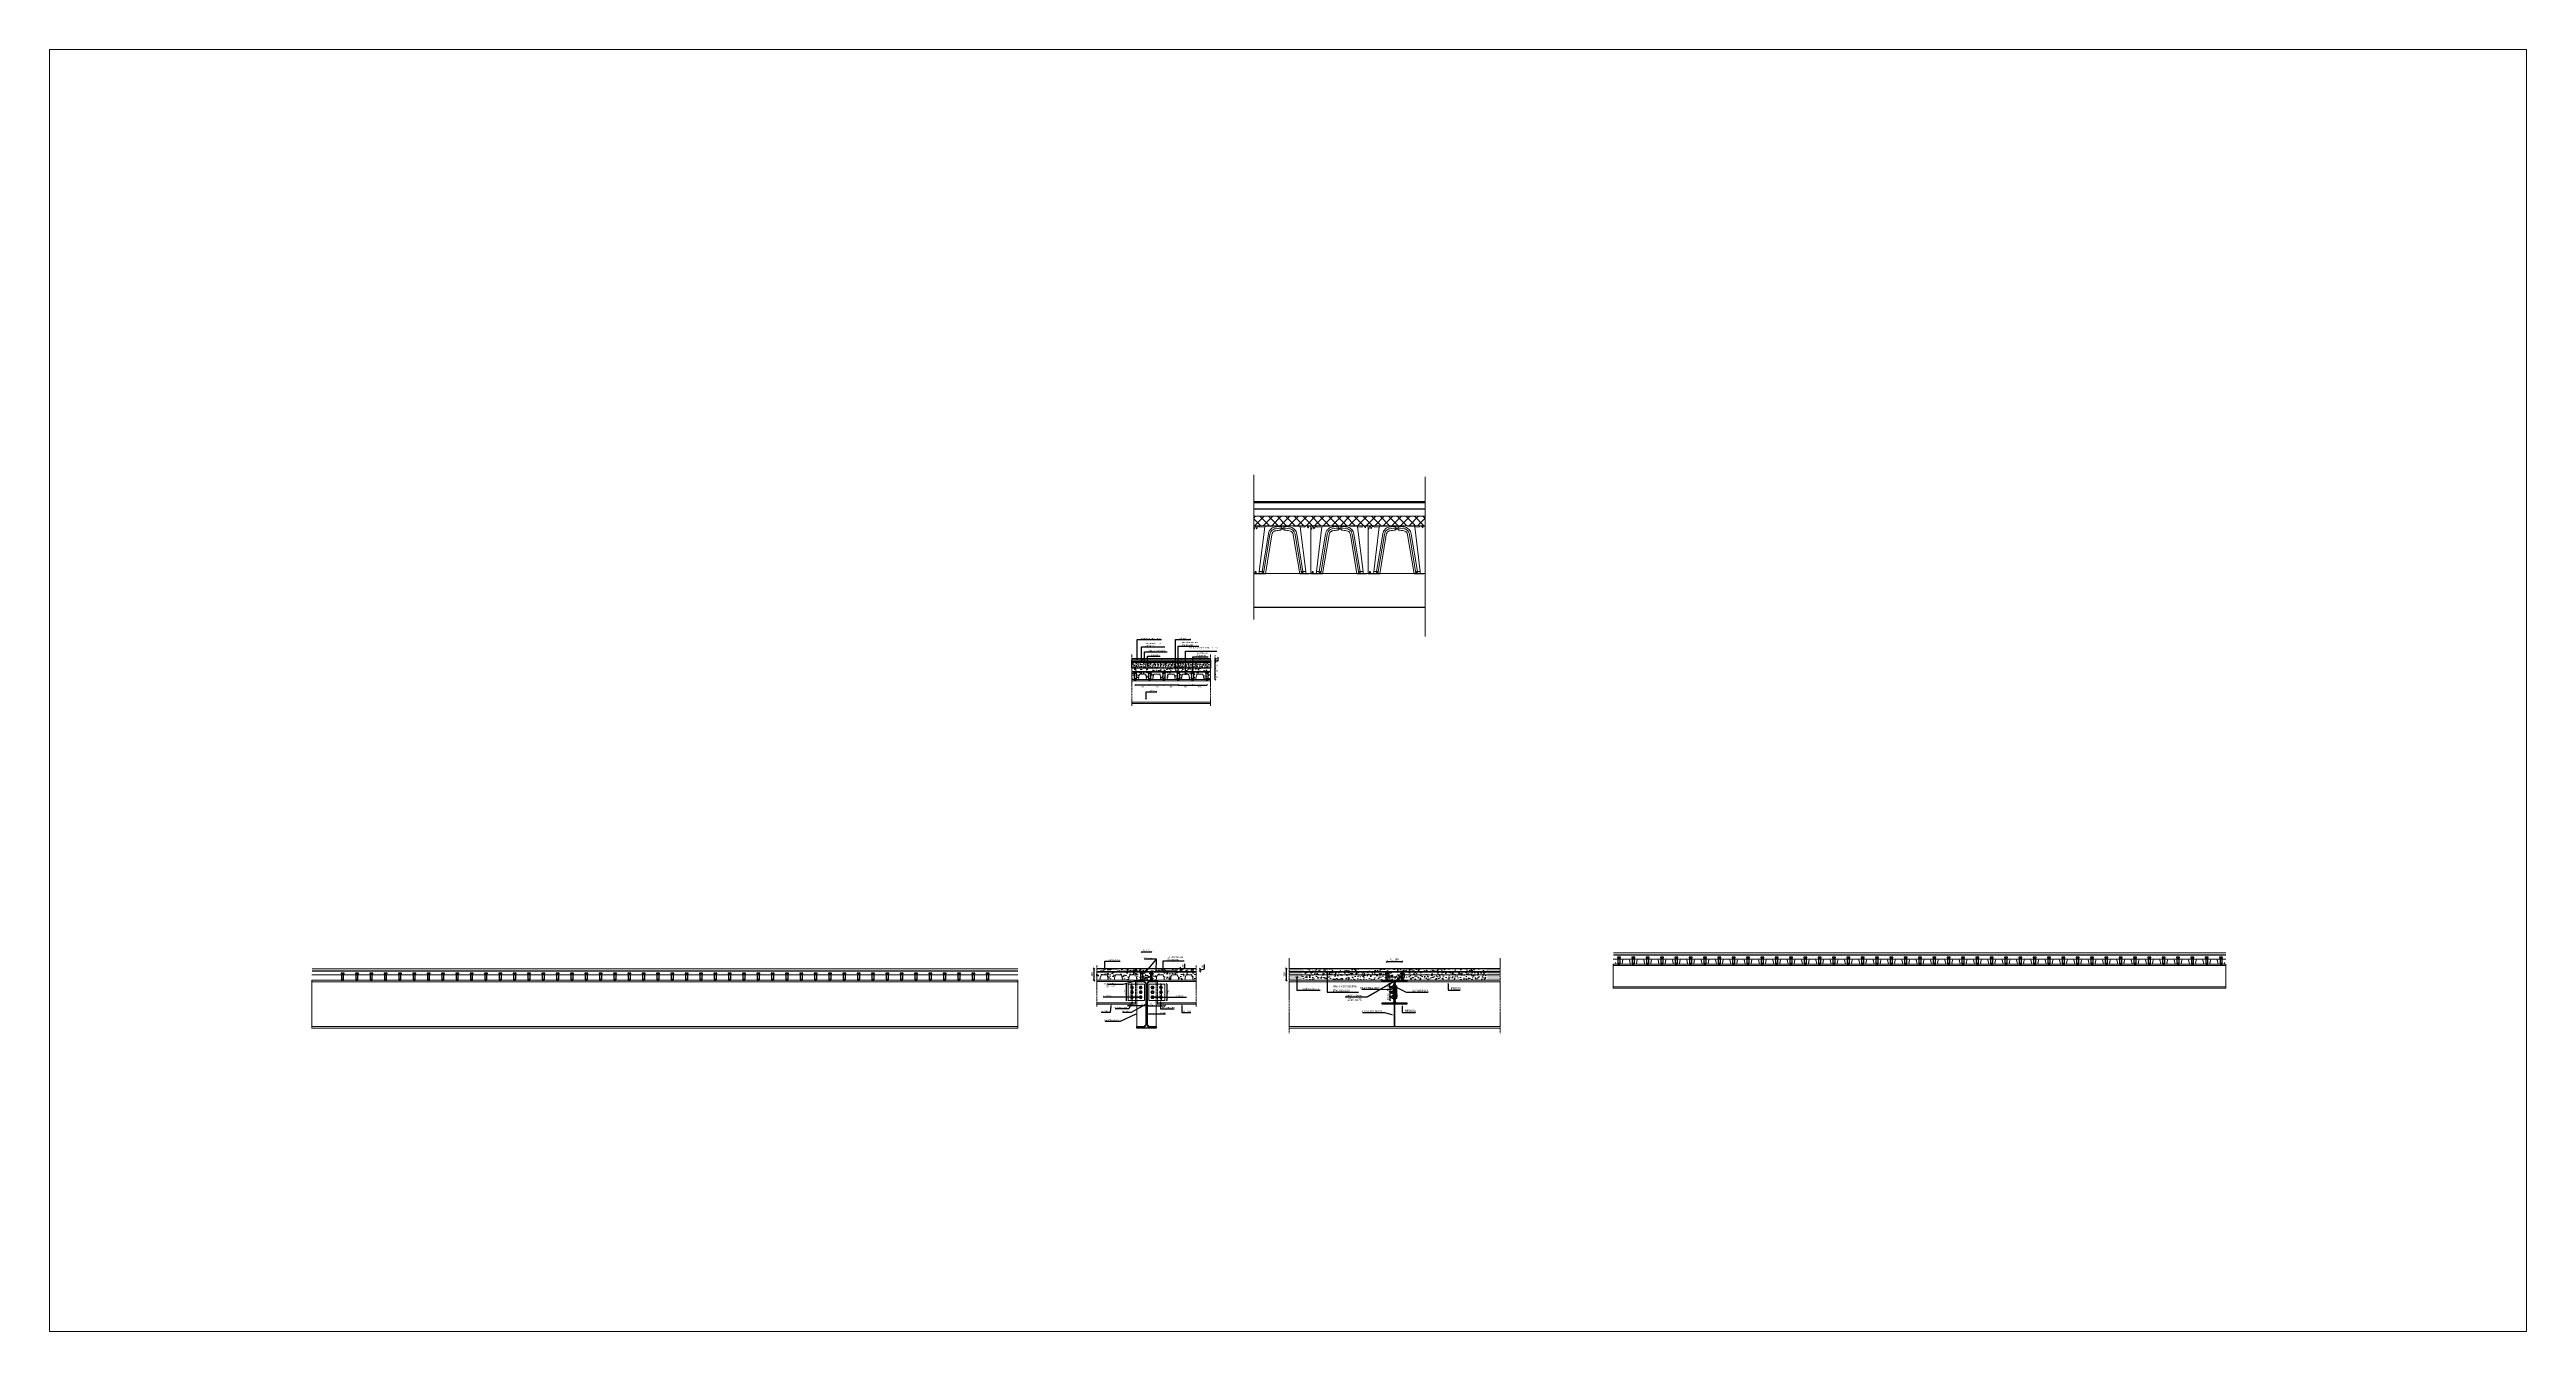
# Model space of a CAD drawing. Header units: millimetres. Extents: x -6949 to 549764, y -83146 to 127128.
# Drawn here: x 98156 to 124073, y -27110 to -13696 of the extents above; entities that cross this region are included whole.
import ezdxf
from ezdxf import colors
from ezdxf.entities.mleader import LeaderData, LeaderLine
from ezdxf.math import Vec2, Vec3

# ---------------------------------------------------------------- set-up
doc = ezdxf.new("R2010")
doc.units = ezdxf.units.MM
doc.linetypes.add('Centro', pattern=[31.75, 6.35, -4.7625, 15.875, -4.7625])
doc.linetypes.add('Tratto', pattern=[6.35, 3.175, -3.175])
for name, color, linetype, lineweight in [('armatura', 1, 'Continuous', 15), ('bulloni', 5, 'Continuous', 9), ('fonda', 7, 'Continuous', 18), ('iglù', 252, 'Continuous', 9), ('Layer4', 7, 'Continuous', 15), ('LINEA DI SEZIONE', 1, 'Centro', 9), ('piastra', 6, 'Continuous', 18), ('S-BEAM', 5, 'Continuous', 18), ('SEZIONI acciaio - Steel sections', 7, 'Continuous', 25), ('solaio2', 7, 'Continuous', 9), ('tratteggio', 253, 'Tratto', 15)]:
    doc.layers.add(name, color=color, linetype=linetype, lineweight=lineweight)
doc.layers.add('PIOLO', color=4, linetype='Continuous')
doc.layers.add('quote', color=7, linetype='Continuous', lineweight=5, true_color=0x383838)
doc.styles.get("Standard").update_dxf_attribs({"font": ''})
doc.styles.get('Standard').set_extended_font_data('Bahnschrift Light')
doc.dimstyles.new('Q 1_10', dxfattribs={"dimtxt": 15, "dimasz": 10, "dimexe": 0.18, "dimexo": 0.0625, "dimgap": 10, "dimtad": 2, "dimdec": 0, "dimzin": 0, "dimdsep": 46, "dimtxsty": 'Standard', "dimblk": 'OBLIQUE', "dimcen": 0, "dimse1": 1, "dimse2": 1, "dimadec": 0, "dimazin": 0, "dimtfac": 1, "dimtdec": 0, "dimtofl": 0, "dimtmove": 1, "dimatfit": 3, "dimfxl": 1, "dimtolj": 1, "dimtzin": 0, "dimarcsym": 1})
doc.dimstyles.new('Q 1_15', dxfattribs={"dimtxt": 20, "dimasz": 15, "dimexe": 0.18, "dimexo": 0.0625, "dimgap": 10, "dimtad": 2, "dimdec": 0, "dimzin": 0, "dimdsep": 46, "dimtxsty": 'Standard', "dimblk": 'OBLIQUE', "dimcen": 0, "dimse1": 1, "dimse2": 1, "dimadec": 0, "dimazin": 0, "dimtfac": 1, "dimtdec": 0, "dimtofl": 0, "dimtmove": 1, "dimatfit": 3, "dimfxl": 1, "dimtolj": 1, "dimtzin": 0, "dimarcsym": 1})

# ---------------------------------------------------------------- blocks, each defined once
blk = doc.blocks.new('*U237')
at = {"layer": 'armatura'}
blk.add_circle((0, 0), 3, dxfattribs=at)
blk = doc.blocks.new('*U238')
at = {"layer": 'S-BEAM', "color": 0, "linetype": 'ByBlock', "lineweight": -2, "transparency": 16777216}
for p in [(0, 0), (100, 0), (200, 0), (300, 0), (400, 0), (500, 0), (600, 0), (700, 0), (800, 0)]:
    blk.add_blockref('*U237', p, dxfattribs=at)
blk = doc.blocks.new('*U239')
at = {"layer": 'armatura'}
blk.add_circle((0, 0), 3, dxfattribs=at)
blk = doc.blocks.new('*U240')
at = {"layer": 'S-BEAM', "color": 0, "linetype": 'ByBlock', "lineweight": -2, "transparency": 16777216}
for p in [(0, 0), (100, 0), (200, 0), (300, 0), (400, 0), (500, 0), (600, 0), (700, 0), (800, 0), (900, 0), (1000, 0), (1100, 0), (1200, 0), (1300, 0), (1400, 0), (1500, 0), (1600, 0), (1700, 0), (1800, 0), (1900, 0), (2000, 0), (2100, 0), (2200, 0), (2300, 0), (2400, 0), (2500, 0), (2600, 0), (2700, 0), (2800, 0), (2900, 0), (3000, 0), (3100, 0), (3200, 0), (3300, 0), (3400, 0), (3500, 0), (3600, 0), (3700, 0), (3800, 0), (3900, 0), (4000, 0), (4100, 0), (4200, 0), (4300, 0), (4400, 0), (4500, 0), (4600, 0), (4700, 0), (4800, 0), (4900, 0), (5000, 0), (5100, 0), (5200, 0), (5300, 0), (5400, 0), (5500, 0), (5600, 0), (5700, 0), (5800, 0), (5900, 0), (6000, 0), (6100, 0), (6200, 0), (6300, 0), (6400, 0), (6500, 0), (6600, 0), (6700, 0), (6800, 0), (6900, 0), (7000, 0), (7100, 0), (7200, 0), (7300, 0)]:
    blk.add_blockref('*U239', p, dxfattribs=at)
blk = doc.blocks.new('PIOLO')
at = {"layer": 'PIOLO'}
blk.add_lwpolyline([(49436, -40150), (49406, -40150, 0.414214), (49405, -40151), (49405, -40158), (49437, -40158), (49437, -40151, 0.414214)], format="xyb", close=True, dxfattribs=at)
for points in [[(49413, -40158), (49429, -40158), (49429, -40218), (49413, -40218)], [(49410, -40225), (49431, -40225), (49431, -40220), (49429, -40218), (49412, -40218), (49410, -40220)]]:
    blk.add_lwpolyline(points, close=True, dxfattribs=at)
blk = doc.blocks.new('*U242')
at = {"layer": 'S-BEAM'}
blk.add_blockref('PIOLO', (-49421, 40187), dxfattribs=at)
blk = doc.blocks.new('*U243')
at = {"layer": 'S-BEAM', "color": 0, "linetype": 'ByBlock', "lineweight": -2, "transparency": 16777216}
for p in [(0, 0), (150, 0), (300, 0), (450, 0), (600, 0), (750, 0), (900, 0), (1050, 0), (1200, 0), (1350, 0), (1500, 0), (1650, 0), (1800, 0), (1950, 0), (2100, 0), (2250, 0), (2400, 0), (2550, 0), (2700, 0), (2850, 0), (3000, 0), (3150, 0), (3300, 0), (3450, 0), (3600, 0), (3750, 0), (3900, 0), (4050, 0), (4200, 0), (4350, 0), (4500, 0), (4650, 0), (4800, 0), (4950, 0), (5100, 0), (5250, 0), (5400, 0), (5550, 0), (5700, 0), (5850, 0), (6000, 0), (6150, 0), (6300, 0), (6450, 0), (6600, 0), (6750, 0)]:
    blk.add_blockref('*U242', p, dxfattribs=at)
blk = doc.blocks.new('DD')
at = {"layer": 'PIOLO'}
blk.add_lwpolyline([(49541, -39710), (49511, -39710, 0.414214), (49510, -39711), (49510, -39718), (49542, -39718), (49542, -39711, 0.414214)], format="xyb", close=True, dxfattribs=at)
for points in [[(49516, -39785), (49537, -39785), (49537, -39780), (49535, -39778), (49518, -39778), (49516, -39780)], [(49518, -39718), (49534, -39718), (49534, -39778), (49518, -39778)]]:
    blk.add_lwpolyline(points, close=True, dxfattribs=at)
blk = doc.blocks.new('*U245')
at = {"layer": 'armatura'}
blk.add_circle((0, 0), 3, dxfattribs=at)
blk = doc.blocks.new('*U246')
at = {"layer": 'S-BEAM', "color": 0, "linetype": 'ByBlock', "lineweight": -2, "transparency": 16777216}
for p in [(0, 0), (200, 0), (400, 0), (600, 0), (800, 0)]:
    blk.add_blockref('*U245', p, dxfattribs=at)
blk = doc.blocks.new('*U247')
at = {"layer": 'armatura'}
blk.add_circle((0, 0), 5, dxfattribs=at)
blk = doc.blocks.new('*U248')
at = {"layer": 'S-BEAM', "color": 0, "linetype": 'ByBlock', "lineweight": -2, "transparency": 16777216}
for p in [(0, 0), (100, 0), (200, 0), (300, 0), (400, 0), (500, 0), (600, 0)]:
    blk.add_blockref('*U247', p, dxfattribs=at)
blk = doc.blocks.new('*U309')
at = {"layer": 'armatura'}
blk.add_circle((0, 0), 3, dxfattribs=at)
blk = doc.blocks.new('*U310')
at = {"layer": 'S-BEAM', "color": 0, "linetype": 'ByBlock', "lineweight": -2, "transparency": 16777216}
for p in [(0, 0), (200, 0), (400, 0), (600, 0), (800, 0), (1000, 0), (1200, 0), (1400, 0), (1600, 0), (1800, 0), (2000, 0)]:
    blk.add_blockref('*U309', p, dxfattribs=at)
blk = doc.blocks.new('*U317')
at = {"layer": 'armatura'}
blk.add_circle((0, 0), 3, dxfattribs=at)
blk = doc.blocks.new('*U318')
at = {"layer": 'S-BEAM', "color": 0, "linetype": 'ByBlock', "lineweight": -2, "transparency": 16777216}
for p in [(0, 0), (100, 0), (200, 0), (300, 0), (400, 0), (500, 0), (600, 0), (700, 0), (800, 0), (900, 0), (1000, 0), (1100, 0), (1200, 0), (1300, 0), (1400, 0), (1500, 0), (1600, 0), (1700, 0), (1800, 0), (1900, 0), (2000, 0), (2100, 0), (2200, 0), (2300, 0), (2400, 0), (2500, 0), (2600, 0), (2700, 0), (2800, 0), (2900, 0), (3000, 0), (3100, 0), (3200, 0), (3300, 0), (3400, 0), (3500, 0), (3600, 0), (3700, 0), (3800, 0), (3900, 0), (4000, 0), (4100, 0), (4200, 0), (4300, 0), (4400, 0), (4500, 0), (4600, 0), (4700, 0), (4800, 0), (4900, 0), (5000, 0), (5100, 0), (5200, 0), (5300, 0), (5400, 0), (5500, 0), (5600, 0), (5700, 0), (5800, 0), (5900, 0), (6000, 0), (6100, 0), (6200, 0), (6300, 0)]:
    blk.add_blockref('*U317', p, dxfattribs=at)
blk = doc.blocks.new('*U315')
at = {"layer": 'S-BEAM'}
blk.add_blockref('PIOLO', (-49421, 40187), dxfattribs=at)
blk = doc.blocks.new('*U316')
at = {"layer": 'S-BEAM', "color": 0, "linetype": 'ByBlock', "lineweight": -2, "transparency": 16777216}
for p in [(0, 0), (150, 0), (300, 0), (450, 0), (600, 0), (750, 0), (900, 0), (1050, 0), (1200, 0), (1350, 0), (1500, 0), (1650, 0), (1800, 0), (1950, 0), (2100, 0), (2250, 0), (2400, 0), (2550, 0), (2700, 0), (2850, 0), (3000, 0), (3150, 0), (3300, 0), (3450, 0), (3600, 0), (3750, 0), (3900, 0), (4050, 0), (4200, 0), (4350, 0), (4500, 0), (4650, 0), (4800, 0), (4950, 0), (5100, 0), (5250, 0), (5400, 0), (5550, 0), (5700, 0), (5850, 0), (6000, 0), (6150, 0), (6300, 0)]:
    blk.add_blockref('*U315', p, dxfattribs=at)
blk = doc.blocks.new('*U319')
at = {"layer": 'Layer4'}
for points in [[(-40, -10), (-42, -9), (-39, 1), (-37, 11), (-35, 11)], [(35, 11), (31, 27), (-31, 27), (-35, 11)], [(40, -10), (42, -9), (39, 1), (37, 11), (35, 11)], [(-40, -10), (-44, -27), (-106, -27), (-110, -10)], [(110, -10), (106, -27), (44, -27), (40, -10)]]:
    blk.add_lwpolyline(points, dxfattribs=at)
blk = doc.blocks.new('*U320')
at = {"layer": 'S-BEAM', "color": 0, "linetype": 'ByBlock', "lineweight": -2, "transparency": 16777216}
for p in [(0, 0), (150, 0), (300, 0), (450, 0), (600, 0), (750, 0), (900, 0), (1050, 0), (1200, 0), (1350, 0), (1500, 0), (1650, 0), (1800, 0), (1950, 0), (2100, 0), (2250, 0), (2400, 0), (2550, 0), (2700, 0), (2850, 0), (3000, 0), (3150, 0), (3300, 0), (3450, 0), (3600, 0), (3750, 0), (3900, 0), (4050, 0), (4200, 0), (4350, 0), (4500, 0), (4650, 0), (4800, 0), (4950, 0), (5100, 0), (5250, 0), (5400, 0), (5550, 0), (5700, 0), (5850, 0), (6000, 0), (6150, 0)]:
    blk.add_blockref('*U319', p, dxfattribs=at)
blk = doc.blocks.new('solido h 50')
at = {"linetype": 'Continuous'}
for p, q in [((107.6, 927.3), (108.9, 933.3)), ((110.2, 934.3), (113.1, 934.3)), ((115.6, 928.1), (114.5, 933.3)), ((150.4, 933.4), (150.3, 933.4)), ((174.8, 934.2), (174.6, 934.2)), ((177, 934.2), (174.7, 934.2)), ((176.1, 934.2), (174.8, 934.2)), ((177, 934.2), (176.1, 934.2)), ((177.3, 934.2), (177, 934.2)), ((177.3, 934.2), (177.3, 934.2)), ((177.3, 934.2), (177.3, 934.2)), ((177.9, 934.2), (177.3, 934.2)), ((177.9, 934.2), (177.3, 934.2)), ((177.9, 934.2), (177.9, 934.2)), ((179, 934.2), (177.9, 934.2)), ((206.9, 934.3), (186.3, 934.3)), ((186.3, 934.3), (206.9, 934.3)), ((200, 934.3), (193.2, 934.3)), ((193.2, 934.3), (193.2, 934.3)), ((199.3, 933), (193.9, 933)), ((200, 934.3), (200, 934.3)), ((242.8, 933.4), (242.8, 933.4)), ((280.5, 933), (281.9, 933)), ((107.6, 927.3), (107.6, 927.3)), ((107.6, 927.2), (107.6, 927.3)), ((107.6, 927.2), (107.6, 927.2)), ((107.6, 925.6), (107.6, 927.2)), ((107.6, 785.4), (107.6, 907.8)), ((117.8, 931.5), (115.8, 928.1)), ((140.9, 931.9), (123.5, 790.9)), ((126.8, 930.8), (126.5, 931.3)), ((140.8, 931.6), (126.8, 930.8)), ((151.9, 908.6), (132.4, 790.9)), ((136.8, 785.3), (157.1, 907.8)), ((140.9, 931.9), (140.9, 931.9)), ((140.9, 931.9), (140.9, 931.9)), ((140.9, 931.9), (140.9, 931.9)), ((140.9, 931.9), (140.9, 931.9)), ((141.6, 932.6), (141.6, 932.6)), ((163, 906.8), (142.7, 784.3)), ((142.7, 784.3), (163, 906.8)), ((151.9, 908.6), (151.9, 908.6)), ((163, 906.8), (163, 906.8)), ((163, 906.8), (163, 906.8)), ((190.6, 920.7), (190.6, 920.7)), ((190.6, 920.7), (190.7, 920.7)), ((190.6, 920.7), (190.7, 920.7)), ((190.6, 920.7), (190.6, 920.7)), ((191.4, 921.8), (191.3, 921.3)), ((191.3, 921.3), (191.3, 921.3)), ((191.3, 921.3), (191.3, 921.3)), ((191.6, 922.7), (191.4, 921.9)), ((191.4, 921.9), (191.4, 921.8)), ((191.6, 922.9), (191.6, 922.9)), ((191.6, 922.9), (191.6, 922.7)), ((191.6, 922.9), (191.6, 922.9)), ((191.9, 927.2), (193, 932.3)), ((192.2, 923.6), (192.2, 923.6)), ((200.1, 932.3), (201.2, 927.2)), ((201.5, 922.9), (201.5, 922.9)), ((201.6, 922.7), (201.5, 922.9)), ((201.5, 922.9), (201.5, 922.9)), ((201.7, 921.9), (201.6, 922.7)), ((201.8, 921.6), (201.7, 921.9)), ((201.9, 921.3), (201.8, 921.6)), ((201.9, 921.3), (201.9, 921.3)), ((201.9, 921.3), (201.9, 921.3)), ((202.5, 920.7), (202.6, 920.7)), ((202.6, 920.7), (202.9, 920.7)), ((202.9, 920.7), (202.6, 920.7)), ((230.2, 906.8), (230.2, 906.8)), ((250.4, 784.3), (230.2, 906.8)), ((230.2, 906.8), (230.2, 906.8)), ((230.2, 906.8), (250.4, 784.3)), ((256.3, 785.3), (236, 907.8)), ((241.2, 908.6), (241.2, 908.6)), ((260.7, 790.9), (241.2, 908.6)), ((251.6, 932.6), (251.6, 932.6)), ((252.3, 931.9), (252.3, 931.9)), ((252.3, 931.9), (252.3, 931.9)), ((252.3, 931.9), (252.3, 931.9)), ((252.3, 931.9), (252.3, 931.9)), ((252.3, 931.9), (269.6, 790.9)), ((267.8, 930.7), (252.3, 931.6)), ((277.7, 924.7), (274.2, 930.9)), ((277.7, 924.7), (277.7, 924.7)), ((278, 924.7), (279.6, 932.3)), ((278, 924.7), (278, 924.7)), ((278, 924.7), (278, 924.7)), ((278, 924.7), (278, 924.7)), ((282.8, 932.3), (284.5, 924.3)), ((284.5, 924.3), (284.5, 924.4)), ((284.5, 924.4), (284.5, 924.4)), ((286.3, 927.1), (284.7, 924.3)), ((284.8, 924.3), (284.7, 924.3)), ((287.1, 927.3), (286.6, 927.3)), ((287.1, 927.3), (287.1, 927.3)), ((287.1, 784.3), (287.1, 927.3)), ((107.6, 785.4), (108.2, 785.4)), ((107.6, 784.9), (107.6, 785.4)), ((108.2, 784.9), (107.6, 784.9)), ((107.6, 784.9), (107.6, 784.9)), ((108.2, 785.4), (108.6, 785.4)), ((108.5, 784.9), (108.2, 784.9)), ((108.5, 784.9), (109.7, 784.9)), ((109.8, 785.4), (108.6, 785.4)), ((112.7, 784.9), (109.7, 784.9)), ((109.8, 785.4), (112.2, 785.4)), ((113.5, 785.4), (112.2, 785.4)), ((113.9, 784.9), (112.7, 784.9)), ((112.8, 784.3), (112.7, 784.9)), ((112.8, 784.3), (114, 784.3)), ((114, 785.4), (113.5, 785.4)), ((113.9, 784.9), (130.1, 784.9)), ((114, 784.3), (113.9, 784.9)), ((123.5, 785.4), (114, 785.4)), ((114, 784.3), (130.1, 784.3)), ((123.5, 790.9), (123.4, 784.9)), ((124.4, 790.9), (123.5, 790.9)), ((124.4, 790.9), (132.5, 790.9)), ((130.1, 784.9), (136.4, 784.9)), ((136.8, 784.3), (130.1, 784.3)), ((131.5, 785.3), (132.5, 790.9)), ((135.3, 790.1), (134.9, 785)), ((137.3, 790.9), (136.2, 790.9)), ((136.8, 785.1), (136.8, 784.3)), ((141.1, 784.3), (136.8, 784.3)), ((141.1, 784.3), (142.7, 784.3)), ((252.1, 784.3), (250.4, 784.3)), ((256.5, 784.3), (252.1, 784.3)), ((255.9, 790.9), (256.9, 790.9)), ((256.3, 785.3), (256.4, 784.9)), ((256.8, 784.9), (256.4, 784.9)), ((256.4, 784.9), (256.5, 784.3)), ((256.5, 784.3), (256.9, 784.3)), ((287.1, 784.9), (256.8, 784.9)), ((256.8, 784.9), (256.8, 784.9)), ((256.9, 784.3), (256.9, 784.3)), ((263.1, 784.3), (256.9, 784.3)), ((258.3, 785), (257.8, 790.1)), ((268.7, 790.9), (260.7, 790.9)), ((261.6, 785.3), (260.7, 790.9)), ((279.3, 784.3), (263.1, 784.3)), ((268.7, 790.9), (269.6, 790.9)), ((269.6, 790.9), (269.7, 784.9)), ((279.3, 784.3), (280.5, 784.3)), ((279.9, 790.1), (279.5, 785)), ((286.7, 784.3), (280.5, 784.3)), ((281.8, 790.9), (280.8, 790.9)), ((283.2, 785), (282.7, 790.1)), ((287.1, 784.3), (286.7, 784.3))]:
    blk.add_line(p, q, dxfattribs=at)
for points in [[(173.4, 931, 0.136663), (161.4, 925.6, 0.075513), (156.2, 919.8, 0.069948), (152.9, 912.6, 0.0344), (151.9, 908.6)], [(157.1, 907.8, -0.089518), (159.9, 915.6, -0.08462), (164.5, 921.1, -0.102034), (171.3, 925, -0.039458), (174.2, 925.6)], [(175.1, 919.3, 0.133193), (168.5, 916.4, 0.106303), (164.5, 911.4, 0.076859), (163, 906.8)], [(191.6, 922.9, -0.162784), (192, 923.5, -0.095787), (192.2, 923.6)], [(201, 923.6, -0.128744), (201.2, 923.4, -0.135765), (201.5, 922.9)], [(218, 919.3, -0.115244), (223.8, 917, -0.089496), (227.6, 913.3, -0.111107), (230.2, 906.8)], [(236, 907.8, 0.089518), (233.3, 915.6, 0.08462), (228.7, 921.1, 0.102034), (221.9, 925, 0.039458), (219, 925.6)], [(241.2, 908.6, 0.07966), (238.3, 917.5, 0.08148), (233.1, 924.4, 0.113923), (223.6, 930.1, 0.040821), (219.8, 931)]]:
    blk.add_lwpolyline(points, format="xyb", dxfattribs=at)
for centre, radius, start, end in [((110.2, 933), 1.35, 90, 168), ((113.1, 933), 1.35, 12, 90), ((122.1, 929.1), 4.95, 27, 150), ((167.2, 680.5), 253.4, 91.6199, 95.81249), ((188.6, 116.1), 818.2, 90.98421, 92.00077), ((196.6, -692.2), 1626.5, 90.36331, 90.61961), ((186.3, 932.8), 1.5, 90, 90.36331), ((193.2, 933), 1.35, 90, 98.86547), ((193.9, 932.1), 0.9, 90, 168), ((199.3, 932.1), 0.9, 12, 90), ((200, 933), 1.35, 81.13453, 90), ((203.8, 90.8), 843.5, 88.00999, 89.7898), ((225.9, 680.5), 253.4, 84.19064, 88.38323), ((280.5, 932.1), 0.9, 90, 168), ((281.9, 932.1), 0.9, 12, 90), ((-10694, 899.6), 10801.6, 0.04323, 0.13798), ((108.2, 906.6), 1.17, 78.72235, 91.14276), ((115.7, 928.1), 0.159, 213.85604, 328.03924), ((141.6, 931.9), 0.75, 91.91793, 173.98831), ((141.6, 931.8), 0.75, 91.91806, 173.98825), ((196.6, 773.8), 158.8, 91.22309, 98.39691), ((196.6, 773.8), 153.4, 89.99993, 98.39683), ((196.6, 773.8), 147, 92.33419, 98.3969), ((196.6, 773.8), 147, 92.33389, 98.3969), ((190.6, 921.5), 0.75, 276.83012, 347.69689), ((190.6, 921.5), 0.75, 276.79727, 347.7432), ((196.3, 767.4), 156.2, 89.90811, 91.52009), ((196.6, 773.8), 153.4, 81.60317, 90.00007), ((196.8, 763.3), 160.4, 88.51279, 90.08193), ((196.6, 773.8), 158.8, 81.60309, 88.77682), ((202.6, 921.5), 0.75, 192.2309, 262.20676), ((202.6, 921.5), 0.751, 192.20443, 262.23841), ((196.6, 773.8), 147, 81.6031, 87.54686), ((196.6, 773.8), 147, 81.6031, 87.54686), ((251.6, 931.9), 0.75, 6.01488, 88.08507), ((251.6, 931.9), 0.75, 6.01482, 88.0852), ((271, 929.1), 3.6, 30, 152.91427), ((277.8, 924.8), 0.15, 213.97963, 339.31709), ((284.6, 924.4), 0.15, 200.47039, 330.01149), ((284.6, 924.4), 0.15, 192.01379, 329.99893), ((286.6, 927), 0.3, 90.00748, 149.99312), ((131.1, 785.3), 0.452, 269.77185, 350.47032), ((134.8, 785), 0.15, 270, 355), ((136.2, 790), 0.9, 90, 175), ((136.4, 785.3), 0.45, 270, 324.26537), ((136.4, 785.3), 0.45, 324.26537, 350.6), ((137.3, 790), 0.9, 56.71602, 90), ((255.9, 790), 0.9, 90, 123.28398), ((256.9, 790), 0.9, 5, 90), ((258.4, 785), 0.15, 185, 270), ((262.1, 785.3), 0.452, 189.52968, 270.22815), ((279.3, 785), 0.15, 270, 355), ((280.8, 790), 0.9, 90, 175), ((281.8, 790), 0.9, 5, 90), ((283.3, 785), 0.15, 185, 270)]:
    blk.add_arc(centre, radius, start, end, dxfattribs=at)
blk = doc.blocks.new('*U1640')
at = {"layer": 'iglù', "linetype": 'Continuous', "xscale": -3.333639676299367, "yscale": 3.333639676299367, "zscale": 3.333639676299367}
blk.add_blockref('solido h 50', (658, -2865), dxfattribs=at)
blk = doc.blocks.new('*U1641')
at = {"layer": 'S-BEAM', "color": 0, "linetype": 'ByBlock', "lineweight": -2, "transparency": 16777216}
for p in [(0, 0), (598.4775, 0), (1196.955, 0)]:
    blk.add_blockref('*U1640', p, dxfattribs=at)
blk = doc.blocks.new('*U1642')
at = {"layer": 'S-BEAM'}
blk.add_blockref('PIOLO', (-49421, 40187), dxfattribs=at)
blk = doc.blocks.new('*U1643')
at = {"layer": 'S-BEAM', "color": 0, "linetype": 'ByBlock', "lineweight": -2, "transparency": 16777216}
for p in [(0, 0), (150, 0), (300, 0), (450, 0), (600, 0), (750, 0)]:
    blk.add_blockref('*U1642', p, dxfattribs=at)
blk = doc.blocks.new('*U1644')
at = {"layer": 'bulloni'}
blk.add_lwpolyline([(-16, 0), (-8, -14), (8, -14), (16, 0), (8, 14), (-8, 14)], close=True, dxfattribs=at)
for radius in [9, 7.88]:
    blk.add_circle((0, 0), radius, dxfattribs=at)
blk = doc.blocks.new('*U1645')
at = {"color": 0, "linetype": 'ByBlock', "lineweight": -2, "transparency": 16777216}
for p in [(0, 0), (0, -50), (0, -100)]:
    blk.add_blockref('*U1644', p, dxfattribs=at)
blk = doc.blocks.new('*U1646')
at = {"layer": 'bulloni'}
blk.add_lwpolyline([(-16, 0), (-8, -14), (8, -14), (16, 0), (8, 14), (-8, 14)], close=True, dxfattribs=at)
for radius in [9, 7.88]:
    blk.add_circle((0, 0), radius, dxfattribs=at)
blk = doc.blocks.new('*U1647')
at = {"color": 0, "linetype": 'ByBlock', "lineweight": -2, "transparency": 16777216}
for p in [(0, 0), (0, -50), (0, -100)]:
    blk.add_blockref('*U1646', p, dxfattribs=at)
blk = doc.blocks.new('*U1648')
at = {"layer": 'bulloni'}
blk.add_lwpolyline([(-16, 0), (-8, -14), (8, -14), (16, 0), (8, 14), (-8, 14)], close=True, dxfattribs=at)
for radius in [9, 7.88]:
    blk.add_circle((0, 0), radius, dxfattribs=at)
blk = doc.blocks.new('*U1649')
at = {"color": 0, "linetype": 'ByBlock', "lineweight": -2, "transparency": 16777216}
for p in [(0, 0), (0, -50), (0, -100)]:
    blk.add_blockref('*U1648', p, dxfattribs=at)
blk = doc.blocks.new('*U1650')
at = {"layer": 'bulloni'}
blk.add_lwpolyline([(-16, 0), (-8, -14), (8, -14), (16, 0), (8, 14), (-8, 14)], close=True, dxfattribs=at)
for radius in [9, 7.88]:
    blk.add_circle((0, 0), radius, dxfattribs=at)
blk = doc.blocks.new('*U1651')
at = {"color": 0, "linetype": 'ByBlock', "lineweight": -2, "transparency": 16777216}
for p in [(0, 0), (0, -50), (0, -100)]:
    blk.add_blockref('*U1650', p, dxfattribs=at)
blk = doc.blocks.new('_Oblique')
at = {"color": 0, "linetype": 'ByBlock', "lineweight": -2}
blk.add_line((-0.5, -0.5), (0.5, 0.5), dxfattribs=at)
blk = doc.blocks.new('*D1652')
at = {"layer": 'Defpoints', "color": 0, "transparency": 16777216}
for p in [(110223, -20233), (110302, -20288), (110354, -20233)]:
    blk.add_point(p, dxfattribs=at)
at = {"layer": 'quote', "color": 0, "lineweight": -2, "transparency": 16777216}
blk.add_line((110354, -20288), (110354, -20233), dxfattribs=at)
at = {"layer": 'quote', "color": 0, "lineweight": -2, "transparency": 16777216, "xscale": 10, "yscale": 10, "zscale": 10}
for p, rotation in [((110354, -20233), 90), ((110354, -20288), 270)]:
    blk.add_blockref('_Oblique', p, dxfattribs=dict(at, rotation=rotation))
at = {"layer": 'quote', "color": 0, "transparency": 16777216, "insert": (110371, -20260), "char_height": 15, "attachment_point": 5, "rotation": 90}
blk.add_mtext('\\A1;55', dxfattribs=at)
blk = doc.blocks.new('*D1653')
at = {"layer": 'Defpoints', "color": 0, "transparency": 16777216}
for p in [(110192, -20168), (110354, -20168), (110223, -20233)]:
    blk.add_point(p, dxfattribs=at)
at = {"layer": 'quote', "color": 0, "lineweight": -2, "transparency": 16777216}
blk.add_line((110354, -20233), (110354, -20168), dxfattribs=at)
at = {"layer": 'quote', "color": 0, "lineweight": -2, "transparency": 16777216, "xscale": 10, "yscale": 10, "zscale": 10}
for p, rotation in [((110354, -20168), 90), ((110354, -20233), 270)]:
    blk.add_blockref('_Oblique', p, dxfattribs=dict(at, rotation=rotation))
at = {"layer": 'quote', "color": 0, "transparency": 16777216, "insert": (110371, -20200), "char_height": 15, "attachment_point": 5, "rotation": 90}
blk.add_mtext('\\A1;65', dxfattribs=at)
blk = doc.blocks.new('*D1654')
at = {"layer": 'Defpoints', "color": 0, "transparency": 16777216}
for p in [(110192, -20108), (110192, -20168), (110354, -20108)]:
    blk.add_point(p, dxfattribs=at)
at = {"layer": 'quote', "color": 0, "lineweight": -2, "transparency": 16777216}
blk.add_line((110354, -20168), (110354, -20108), dxfattribs=at)
at = {"layer": 'quote', "color": 0, "lineweight": -2, "transparency": 16777216, "xscale": 10, "yscale": 10, "zscale": 10}
for p, rotation in [((110354, -20108), 90), ((110354, -20168), 270)]:
    blk.add_blockref('_Oblique', p, dxfattribs=dict(at, rotation=rotation))
at = {"layer": 'quote', "color": 0, "transparency": 16777216, "insert": (110371, -20138), "char_height": 15, "attachment_point": 5, "rotation": 90}
blk.add_mtext('\\A1;60', dxfattribs=at)
blk = doc.blocks.new('*D1655')
at = {"layer": 'Defpoints', "color": 0, "transparency": 16777216}
for p in [(110302, -20083), (110302, -20103), (110354, -20083)]:
    blk.add_point(p, dxfattribs=at)
at = {"layer": 'quote', "color": 0, "lineweight": -2, "transparency": 16777216}
for p, q in [((110354, -20083), (110354, -20073)), ((110354, -20103), (110354, -20083)), ((110354, -20093), (110384, -20093)), ((110354, -20103), (110354, -20113)), ((110384, -20093), (110384, -20053))]:
    blk.add_line(p, q, dxfattribs=at)
at = {"layer": 'quote', "color": 0, "lineweight": -2, "transparency": 16777216, "xscale": 10, "yscale": 10, "zscale": 10}
for p, rotation in [((110354, -20083), 270), ((110354, -20103), 90)]:
    blk.add_blockref('_Oblique', p, dxfattribs=dict(at, rotation=rotation))
at = {"layer": 'quote', "color": 0, "transparency": 16777216, "insert": (110366, -20073), "char_height": 15, "attachment_point": 5, "rotation": 90}
blk.add_mtext('\\A1;20', dxfattribs=at)
blk = doc.blocks.new('*D1656')
at = {"layer": 'Defpoints', "color": 0, "transparency": 16777216}
for p in [(110302, -20066), (110302, -20083), (110354, -20066)]:
    blk.add_point(p, dxfattribs=at)
at = {"layer": 'quote', "color": 0, "lineweight": -2, "transparency": 16777216}
for p, q in [((110354, -20066), (110354, -20056)), ((110354, -20083), (110354, -20093))]:
    blk.add_line(p, q, dxfattribs=at)
at = {"layer": 'quote', "color": 0, "lineweight": -2, "transparency": 16777216, "xscale": 10, "yscale": 10, "zscale": 10}
for p, rotation in [((110354, -20066), 270), ((110354, -20083), 90)]:
    blk.add_blockref('_Oblique', p, dxfattribs=dict(at, rotation=rotation))
at = {"layer": 'quote', "color": 0, "transparency": 16777216, "insert": (110351, -20042), "char_height": 15, "attachment_point": 5, "rotation": 90}
blk.add_mtext('\\A1;16', dxfattribs=at)
blk = doc.blocks.new('_DotSmall')
at = {"color": 0, "linetype": 'ByBlock', "const_width": 0.5}
blk.add_lwpolyline([(-0.0625, 0, 1), (0.0625, 0, 1)], format="xyb", close=True, dxfattribs=at)
blk = doc.blocks.new('*D1658')
at = {"layer": 'Defpoints', "color": 0, "transparency": 16777216}
for p in [(112181, -23474), (112181, -23474), (112181, -23509)]:
    blk.add_point(p, dxfattribs=at)
at = {"layer": 'quote', "color": 0, "lineweight": -2, "transparency": 16777216}
blk.add_line((112181, -23509), (112181, -23474), dxfattribs=at)
at = {"layer": 'quote', "color": 0, "lineweight": -2, "transparency": 16777216, "xscale": 15, "yscale": 15, "zscale": 15}
for p, rotation in [((112181, -23474), 90), ((112181, -23509), 270)]:
    blk.add_blockref('_Oblique', p, dxfattribs=dict(at, rotation=rotation))
at = {"layer": 'quote', "color": 0, "transparency": 16777216, "insert": (112161, -23492), "char_height": 20, "attachment_point": 5, "rotation": 90}
blk.add_mtext('\\A1;35', dxfattribs=at)
blk = doc.blocks.new('*D1659')
at = {"layer": 'Defpoints', "color": 0, "transparency": 16777216}
for p in [(112181, -23509), (112181, -23559), (112181, -23559)]:
    blk.add_point(p, dxfattribs=at)
at = {"layer": 'quote', "color": 0, "lineweight": -2, "transparency": 16777216}
blk.add_line((112181, -23509), (112181, -23559), dxfattribs=at)
at = {"layer": 'quote', "color": 0, "lineweight": -2, "transparency": 16777216, "xscale": 15, "yscale": 15, "zscale": 15}
for p, rotation in [((112181, -23509), 90), ((112181, -23559), 270)]:
    blk.add_blockref('_Oblique', p, dxfattribs=dict(at, rotation=rotation))
at = {"layer": 'quote', "color": 0, "transparency": 16777216, "insert": (112161, -23534), "char_height": 20, "attachment_point": 5, "rotation": 90}
blk.add_mtext('\\A1;50', dxfattribs=at)
blk = doc.blocks.new('*D1660')
at = {"layer": 'Defpoints', "color": 0, "transparency": 16777216}
for p in [(112181, -23559), (112181, -23609), (112181, -23609)]:
    blk.add_point(p, dxfattribs=at)
at = {"layer": 'quote', "color": 0, "lineweight": -2, "transparency": 16777216}
blk.add_line((112181, -23559), (112181, -23609), dxfattribs=at)
at = {"layer": 'quote', "color": 0, "lineweight": -2, "transparency": 16777216, "xscale": 15, "yscale": 15, "zscale": 15}
for p, rotation in [((112181, -23559), 90), ((112181, -23609), 270)]:
    blk.add_blockref('_Oblique', p, dxfattribs=dict(at, rotation=rotation))
at = {"layer": 'quote', "color": 0, "transparency": 16777216, "insert": (112160, -23584), "char_height": 20, "attachment_point": 5, "rotation": 90}
blk.add_mtext('\\A1;50', dxfattribs=at)
blk = doc.blocks.new('*D1661')
at = {"layer": 'Defpoints', "color": 0, "transparency": 16777216}
for p in [(112181, -23609), (112181, -23644), (112219, -23644)]:
    blk.add_point(p, dxfattribs=at)
at = {"layer": 'quote', "color": 0, "lineweight": -2, "transparency": 16777216}
blk.add_line((112181, -23609), (112181, -23644), dxfattribs=at)
at = {"layer": 'quote', "color": 0, "lineweight": -2, "transparency": 16777216, "xscale": 15, "yscale": 15, "zscale": 15}
for p, rotation in [((112181, -23609), 90), ((112181, -23644), 270)]:
    blk.add_blockref('_Oblique', p, dxfattribs=dict(at, rotation=rotation))
at = {"layer": 'quote', "color": 0, "transparency": 16777216, "insert": (112161, -23627), "char_height": 20, "attachment_point": 5, "rotation": 90}
blk.add_mtext('\\A1;35', dxfattribs=at)
blk = doc.blocks.new('*D1662')
at = {"layer": 'Defpoints', "color": 0, "transparency": 16777216}
for p in [(109967, -20288), (110117, -20288), (110117, -20346)]:
    blk.add_point(p, dxfattribs=at)
at = {"layer": 'quote', "color": 0, "lineweight": -2, "transparency": 16777216}
blk.add_line((109967, -20346), (110117, -20346), dxfattribs=at)
at = {"layer": 'quote', "color": 0, "lineweight": -2, "transparency": 16777216, "xscale": 10, "yscale": 10, "zscale": 10, "rotation": 180}
blk.add_blockref('_Oblique', (109967, -20346), dxfattribs=at)
at = {"layer": 'quote', "color": 0, "lineweight": -2, "transparency": 16777216, "xscale": 10, "yscale": 10, "zscale": 10}
blk.add_blockref('_Oblique', (110117, -20346), dxfattribs=at)
at = {"layer": 'quote', "color": 0, "transparency": 16777216, "insert": (110042, -20363), "char_height": 15, "attachment_point": 5}
blk.add_mtext('\\A1;150', dxfattribs=at)
blk = doc.blocks.new('*D1663')
at = {"layer": 'Defpoints', "color": 0, "transparency": 16777216}
for p in [(110117, -20288), (110267, -20288), (110267, -20346)]:
    blk.add_point(p, dxfattribs=at)
at = {"layer": 'quote', "color": 0, "lineweight": -2, "transparency": 16777216}
blk.add_line((110117, -20346), (110267, -20346), dxfattribs=at)
at = {"layer": 'quote', "color": 0, "lineweight": -2, "transparency": 16777216, "xscale": 10, "yscale": 10, "zscale": 10, "rotation": 180}
blk.add_blockref('_Oblique', (110117, -20346), dxfattribs=at)
at = {"layer": 'quote', "color": 0, "lineweight": -2, "transparency": 16777216, "xscale": 10, "yscale": 10, "zscale": 10}
blk.add_blockref('_Oblique', (110267, -20346), dxfattribs=at)
at = {"layer": 'quote', "color": 0, "transparency": 16777216, "insert": (110192, -20363), "char_height": 15, "attachment_point": 5}
blk.add_mtext('\\A1;150', dxfattribs=at)
blk = doc.blocks.new('*D1664')
at = {"layer": 'Defpoints', "color": 0, "transparency": 16777216}
for p in [(109817, -20288), (109817, -20346), (109967, -20288)]:
    blk.add_point(p, dxfattribs=at)
at = {"layer": 'quote', "color": 0, "lineweight": -2, "transparency": 16777216}
blk.add_line((109967, -20346), (109817, -20346), dxfattribs=at)
at = {"layer": 'quote', "color": 0, "lineweight": -2, "transparency": 16777216, "xscale": 10, "yscale": 10, "zscale": 10, "rotation": 180}
blk.add_blockref('_Oblique', (109817, -20346), dxfattribs=at)
at = {"layer": 'quote', "color": 0, "lineweight": -2, "transparency": 16777216, "xscale": 10, "yscale": 10, "zscale": 10}
blk.add_blockref('_Oblique', (109967, -20346), dxfattribs=at)
at = {"layer": 'quote', "color": 0, "transparency": 16777216, "insert": (109892, -20363), "char_height": 15, "attachment_point": 5}
blk.add_mtext('\\A1;150', dxfattribs=at)
blk = doc.blocks.new('*D1665')
at = {"layer": 'Defpoints', "color": 0, "transparency": 16777216}
for p in [(109667, -20288), (109667, -20346), (109817, -20288)]:
    blk.add_point(p, dxfattribs=at)
at = {"layer": 'quote', "color": 0, "lineweight": -2, "transparency": 16777216}
blk.add_line((109817, -20346), (109667, -20346), dxfattribs=at)
at = {"layer": 'quote', "color": 0, "lineweight": -2, "transparency": 16777216, "xscale": 10, "yscale": 10, "zscale": 10, "rotation": 180}
blk.add_blockref('_Oblique', (109667, -20346), dxfattribs=at)
at = {"layer": 'quote', "color": 0, "lineweight": -2, "transparency": 16777216, "xscale": 10, "yscale": 10, "zscale": 10}
blk.add_blockref('_Oblique', (109817, -20346), dxfattribs=at)
at = {"layer": 'quote', "color": 0, "transparency": 16777216, "insert": (109742, -20363), "char_height": 15, "attachment_point": 5}
blk.add_mtext('\\A1;150', dxfattribs=at)
blk = doc.blocks.new('*D1666')
at = {"layer": 'Defpoints', "color": 0, "transparency": 16777216}
for p in [(109517, -20288), (109517, -20346), (109667, -20288)]:
    blk.add_point(p, dxfattribs=at)
at = {"layer": 'quote', "color": 0, "lineweight": -2, "transparency": 16777216}
blk.add_line((109667, -20346), (109517, -20346), dxfattribs=at)
at = {"layer": 'quote', "color": 0, "lineweight": -2, "transparency": 16777216, "xscale": 10, "yscale": 10, "zscale": 10, "rotation": 180}
blk.add_blockref('_Oblique', (109517, -20346), dxfattribs=at)
at = {"layer": 'quote', "color": 0, "lineweight": -2, "transparency": 16777216, "xscale": 10, "yscale": 10, "zscale": 10}
blk.add_blockref('_Oblique', (109667, -20346), dxfattribs=at)
at = {"layer": 'quote', "color": 0, "transparency": 16777216, "insert": (109592, -20363), "char_height": 15, "attachment_point": 5}
blk.add_mtext('\\A1;150', dxfattribs=at)
blk = doc.blocks.new('*D1681')
at = {"layer": 'Defpoints', "color": 0, "transparency": 16777216}
for p in [(109657, -23475), (109657, -23645), (109846, -23645)]:
    blk.add_point(p, dxfattribs=at)
at = {"layer": 'quote', "color": 0, "lineweight": -2, "transparency": 16777216}
blk.add_line((109846, -23475), (109846, -23645), dxfattribs=at)
at = {"layer": 'quote', "color": 0, "lineweight": -2, "transparency": 16777216, "xscale": 10, "yscale": 10, "zscale": 10}
for p, rotation in [((109846, -23475), 90), ((109846, -23645), 270)]:
    blk.add_blockref('_Oblique', p, dxfattribs=dict(at, rotation=rotation))
at = {"layer": 'quote', "color": 0, "transparency": 16777216, "insert": (109864, -23560), "char_height": 15, "attachment_point": 5, "rotation": 90}
blk.add_mtext('\\A1;170', dxfattribs=at)
blk = doc.blocks.new('*D1682')
at = {"layer": 'Defpoints', "color": 0, "transparency": 16777216}
for p in [(109787, -23475), (109787, -23475), (109787, -23510)]:
    blk.add_point(p, dxfattribs=at)
at = {"layer": 'quote', "color": 0, "lineweight": -2, "transparency": 16777216}
blk.add_line((109787, -23510), (109787, -23475), dxfattribs=at)
at = {"layer": 'quote', "color": 0, "lineweight": -2, "transparency": 16777216, "xscale": 10, "yscale": 10, "zscale": 10}
for p, rotation in [((109787, -23475), 90), ((109787, -23510), 270)]:
    blk.add_blockref('_Oblique', p, dxfattribs=dict(at, rotation=rotation))
at = {"layer": 'quote', "color": 0, "transparency": 16777216, "insert": (109769, -23493), "char_height": 15, "attachment_point": 5, "rotation": 90}
blk.add_mtext('\\A1;35', dxfattribs=at)
blk = doc.blocks.new('*D1683')
at = {"layer": 'Defpoints', "color": 0, "transparency": 16777216}
for p in [(109787, -23510), (109787, -23560), (109787, -23560)]:
    blk.add_point(p, dxfattribs=at)
at = {"layer": 'quote', "color": 0, "lineweight": -2, "transparency": 16777216}
blk.add_line((109787, -23510), (109787, -23560), dxfattribs=at)
at = {"layer": 'quote', "color": 0, "lineweight": -2, "transparency": 16777216, "xscale": 10, "yscale": 10, "zscale": 10}
for p, rotation in [((109787, -23510), 90), ((109787, -23560), 270)]:
    blk.add_blockref('_Oblique', p, dxfattribs=dict(at, rotation=rotation))
at = {"layer": 'quote', "color": 0, "transparency": 16777216, "insert": (109769, -23535), "char_height": 15, "attachment_point": 5, "rotation": 90}
blk.add_mtext('\\A1;50', dxfattribs=at)
blk = doc.blocks.new('*D1684')
at = {"layer": 'Defpoints', "color": 0, "transparency": 16777216}
for p in [(109787, -23560), (109787, -23610), (109787, -23610)]:
    blk.add_point(p, dxfattribs=at)
at = {"layer": 'quote', "color": 0, "lineweight": -2, "transparency": 16777216}
blk.add_line((109787, -23560), (109787, -23610), dxfattribs=at)
at = {"layer": 'quote', "color": 0, "lineweight": -2, "transparency": 16777216, "xscale": 10, "yscale": 10, "zscale": 10}
for p, rotation in [((109787, -23560), 90), ((109787, -23610), 270)]:
    blk.add_blockref('_Oblique', p, dxfattribs=dict(at, rotation=rotation))
at = {"layer": 'quote', "color": 0, "transparency": 16777216, "insert": (109769, -23585), "char_height": 15, "attachment_point": 5, "rotation": 90}
blk.add_mtext('\\A1;50', dxfattribs=at)
blk = doc.blocks.new('*D1685')
at = {"layer": 'Defpoints', "color": 0, "transparency": 16777216}
for p in [(109787, -23610), (109787, -23645), (109827, -23645)]:
    blk.add_point(p, dxfattribs=at)
at = {"layer": 'quote', "color": 0, "lineweight": -2, "transparency": 16777216}
blk.add_line((109787, -23610), (109787, -23645), dxfattribs=at)
at = {"layer": 'quote', "color": 0, "lineweight": -2, "transparency": 16777216, "xscale": 10, "yscale": 10, "zscale": 10}
for p, rotation in [((109787, -23610), 90), ((109787, -23645), 270)]:
    blk.add_blockref('_Oblique', p, dxfattribs=dict(at, rotation=rotation))
at = {"layer": 'quote', "color": 0, "transparency": 16777216, "insert": (109769, -23628), "char_height": 15, "attachment_point": 5, "rotation": 90}
blk.add_mtext('\\A1;35', dxfattribs=at)
blk = doc.blocks.new('*D1673')
at = {"layer": 'Defpoints', "color": 0, "transparency": 16777216}
for p in [(109612, -23475), (109423, -23645), (109612, -23645)]:
    blk.add_point(p, dxfattribs=at)
at = {"layer": 'quote', "color": 0, "lineweight": -2, "transparency": 16777216}
blk.add_line((109423, -23475), (109423, -23645), dxfattribs=at)
at = {"layer": 'quote', "color": 0, "lineweight": -2, "transparency": 16777216, "xscale": 10, "yscale": 10, "zscale": 10}
for p, rotation in [((109423, -23475), 90), ((109423, -23645), 270)]:
    blk.add_blockref('_Oblique', p, dxfattribs=dict(at, rotation=rotation))
at = {"layer": 'quote', "color": 0, "transparency": 16777216, "insert": (109405, -23560), "char_height": 15, "attachment_point": 5, "rotation": 90}
blk.add_mtext('\\A1;170', dxfattribs=at)
blk = doc.blocks.new('*D1674')
at = {"layer": 'Defpoints', "color": 0, "transparency": 16777216}
for p in [(109572, -23701), (109572, -23701), (109612, -23701)]:
    blk.add_point(p, dxfattribs=at)
at = {"layer": 'quote', "color": 0, "lineweight": -2, "transparency": 16777216}
blk.add_line((109612, -23701), (109572, -23701), dxfattribs=at)
at = {"layer": 'quote', "color": 0, "lineweight": -2, "transparency": 16777216, "xscale": 10, "yscale": 10, "zscale": 10, "rotation": 180}
blk.add_blockref('_Oblique', (109572, -23701), dxfattribs=at)
at = {"layer": 'quote', "color": 0, "lineweight": -2, "transparency": 16777216, "xscale": 10, "yscale": 10, "zscale": 10}
blk.add_blockref('_Oblique', (109612, -23701), dxfattribs=at)
at = {"layer": 'quote', "color": 0, "transparency": 16777216, "insert": (109592, -23683), "char_height": 15, "attachment_point": 5}
blk.add_mtext('\\A1;40', dxfattribs=at)
blk = doc.blocks.new('*D1675')
at = {"layer": 'Defpoints', "color": 0, "transparency": 16777216}
for p in [(109482, -23701), (109482, -23701), (109572, -23701)]:
    blk.add_point(p, dxfattribs=at)
at = {"layer": 'quote', "color": 0, "lineweight": -2, "transparency": 16777216}
blk.add_line((109572, -23701), (109482, -23701), dxfattribs=at)
at = {"layer": 'quote', "color": 0, "lineweight": -2, "transparency": 16777216, "xscale": 10, "yscale": 10, "zscale": 10, "rotation": 180}
blk.add_blockref('_Oblique', (109482, -23701), dxfattribs=at)
at = {"layer": 'quote', "color": 0, "lineweight": -2, "transparency": 16777216, "xscale": 10, "yscale": 10, "zscale": 10}
blk.add_blockref('_Oblique', (109572, -23701), dxfattribs=at)
at = {"layer": 'quote', "color": 0, "transparency": 16777216, "insert": (109527, -23683), "char_height": 15, "attachment_point": 5}
blk.add_mtext('\\A1;90', dxfattribs=at)
blk = doc.blocks.new('*D1676')
at = {"layer": 'Defpoints', "color": 0, "transparency": 16777216}
for p in [(109442, -23701), (109442, -23701), (109482, -23701)]:
    blk.add_point(p, dxfattribs=at)
at = {"layer": 'quote', "color": 0, "lineweight": -2, "transparency": 16777216}
blk.add_line((109482, -23701), (109442, -23701), dxfattribs=at)
at = {"layer": 'quote', "color": 0, "lineweight": -2, "transparency": 16777216, "xscale": 10, "yscale": 10, "zscale": 10, "rotation": 180}
blk.add_blockref('_Oblique', (109442, -23701), dxfattribs=at)
at = {"layer": 'quote', "color": 0, "lineweight": -2, "transparency": 16777216, "xscale": 10, "yscale": 10, "zscale": 10}
blk.add_blockref('_Oblique', (109482, -23701), dxfattribs=at)
at = {"layer": 'quote', "color": 0, "transparency": 16777216, "insert": (109462, -23683), "char_height": 15, "attachment_point": 5}
blk.add_mtext('\\A1;40', dxfattribs=at)
blk = doc.blocks.new('*D1677')
at = {"layer": 'Defpoints', "color": 0, "transparency": 16777216}
for p in [(109482, -23475), (109482, -23475), (109482, -23510)]:
    blk.add_point(p, dxfattribs=at)
at = {"layer": 'quote', "color": 0, "lineweight": -2, "transparency": 16777216}
blk.add_line((109482, -23510), (109482, -23475), dxfattribs=at)
at = {"layer": 'quote', "color": 0, "lineweight": -2, "transparency": 16777216, "xscale": 10, "yscale": 10, "zscale": 10}
for p, rotation in [((109482, -23475), 90), ((109482, -23510), 270)]:
    blk.add_blockref('_Oblique', p, dxfattribs=dict(at, rotation=rotation))
at = {"layer": 'quote', "color": 0, "transparency": 16777216, "insert": (109464, -23493), "char_height": 15, "attachment_point": 5, "rotation": 90}
blk.add_mtext('\\A1;35', dxfattribs=at)
blk = doc.blocks.new('*D1678')
at = {"layer": 'Defpoints', "color": 0, "transparency": 16777216}
for p in [(109482, -23510), (109482, -23560), (109482, -23560)]:
    blk.add_point(p, dxfattribs=at)
at = {"layer": 'quote', "color": 0, "lineweight": -2, "transparency": 16777216}
blk.add_line((109482, -23510), (109482, -23560), dxfattribs=at)
at = {"layer": 'quote', "color": 0, "lineweight": -2, "transparency": 16777216, "xscale": 10, "yscale": 10, "zscale": 10}
for p, rotation in [((109482, -23510), 90), ((109482, -23560), 270)]:
    blk.add_blockref('_Oblique', p, dxfattribs=dict(at, rotation=rotation))
at = {"layer": 'quote', "color": 0, "transparency": 16777216, "insert": (109464, -23535), "char_height": 15, "attachment_point": 5, "rotation": 90}
blk.add_mtext('\\A1;50', dxfattribs=at)
blk = doc.blocks.new('*D1679')
at = {"layer": 'Defpoints', "color": 0, "transparency": 16777216}
for p in [(109482, -23560), (109482, -23610), (109482, -23610)]:
    blk.add_point(p, dxfattribs=at)
at = {"layer": 'quote', "color": 0, "lineweight": -2, "transparency": 16777216}
blk.add_line((109482, -23560), (109482, -23610), dxfattribs=at)
at = {"layer": 'quote', "color": 0, "lineweight": -2, "transparency": 16777216, "xscale": 10, "yscale": 10, "zscale": 10}
for p, rotation in [((109482, -23560), 90), ((109482, -23610), 270)]:
    blk.add_blockref('_Oblique', p, dxfattribs=dict(at, rotation=rotation))
at = {"layer": 'quote', "color": 0, "transparency": 16777216, "insert": (109464, -23585), "char_height": 15, "attachment_point": 5, "rotation": 90}
blk.add_mtext('\\A1;50', dxfattribs=at)
blk = doc.blocks.new('*D1680')
at = {"layer": 'Defpoints', "color": 0, "transparency": 16777216}
for p in [(109442, -23645), (109482, -23610), (109482, -23645)]:
    blk.add_point(p, dxfattribs=at)
at = {"layer": 'quote', "color": 0, "lineweight": -2, "transparency": 16777216}
blk.add_line((109482, -23610), (109482, -23645), dxfattribs=at)
at = {"layer": 'quote', "color": 0, "lineweight": -2, "transparency": 16777216, "xscale": 10, "yscale": 10, "zscale": 10}
for p, rotation in [((109482, -23610), 90), ((109482, -23645), 270)]:
    blk.add_blockref('_Oblique', p, dxfattribs=dict(at, rotation=rotation))
at = {"layer": 'quote', "color": 0, "transparency": 16777216, "insert": (109464, -23628), "char_height": 15, "attachment_point": 5, "rotation": 90}
blk.add_mtext('\\A1;35', dxfattribs=at)
blk = doc.blocks.new('*D1670')
at = {"layer": 'Defpoints', "color": 0, "transparency": 16777216}
for p in [(109657, -23701), (109697, -23701), (109697, -23701)]:
    blk.add_point(p, dxfattribs=at)
at = {"layer": 'quote', "color": 0, "lineweight": -2, "transparency": 16777216}
blk.add_line((109657, -23701), (109697, -23701), dxfattribs=at)
at = {"layer": 'quote', "color": 0, "lineweight": -2, "transparency": 16777216, "xscale": 10, "yscale": 10, "zscale": 10, "rotation": 180}
blk.add_blockref('_Oblique', (109657, -23701), dxfattribs=at)
at = {"layer": 'quote', "color": 0, "lineweight": -2, "transparency": 16777216, "xscale": 10, "yscale": 10, "zscale": 10}
blk.add_blockref('_Oblique', (109697, -23701), dxfattribs=at)
at = {"layer": 'quote', "color": 0, "transparency": 16777216, "insert": (109677, -23683), "char_height": 15, "attachment_point": 5}
blk.add_mtext('\\A1;40', dxfattribs=at)
blk = doc.blocks.new('*D1671')
at = {"layer": 'Defpoints', "color": 0, "transparency": 16777216}
for p in [(109697, -23701), (109787, -23701), (109787, -23701)]:
    blk.add_point(p, dxfattribs=at)
at = {"layer": 'quote', "color": 0, "lineweight": -2, "transparency": 16777216}
blk.add_line((109697, -23701), (109787, -23701), dxfattribs=at)
at = {"layer": 'quote', "color": 0, "lineweight": -2, "transparency": 16777216, "xscale": 10, "yscale": 10, "zscale": 10, "rotation": 180}
blk.add_blockref('_Oblique', (109697, -23701), dxfattribs=at)
at = {"layer": 'quote', "color": 0, "lineweight": -2, "transparency": 16777216, "xscale": 10, "yscale": 10, "zscale": 10}
blk.add_blockref('_Oblique', (109787, -23701), dxfattribs=at)
at = {"layer": 'quote', "color": 0, "transparency": 16777216, "insert": (109742, -23683), "char_height": 15, "attachment_point": 5}
blk.add_mtext('\\A1;90', dxfattribs=at)
blk = doc.blocks.new('*D1672')
at = {"layer": 'Defpoints', "color": 0, "transparency": 16777216}
for p in [(109787, -23701), (109827, -23701), (109827, -23701)]:
    blk.add_point(p, dxfattribs=at)
at = {"layer": 'quote', "color": 0, "lineweight": -2, "transparency": 16777216}
blk.add_line((109787, -23701), (109827, -23701), dxfattribs=at)
at = {"layer": 'quote', "color": 0, "lineweight": -2, "transparency": 16777216, "xscale": 10, "yscale": 10, "zscale": 10, "rotation": 180}
blk.add_blockref('_Oblique', (109787, -23701), dxfattribs=at)
at = {"layer": 'quote', "color": 0, "lineweight": -2, "transparency": 16777216, "xscale": 10, "yscale": 10, "zscale": 10}
blk.add_blockref('_Oblique', (109827, -23701), dxfattribs=at)
at = {"layer": 'quote', "color": 0, "transparency": 16777216, "insert": (109807, -23683), "char_height": 15, "attachment_point": 5}
blk.add_mtext('\\A1;40', dxfattribs=at)
blk = doc.blocks.new('*D1686')
at = {"layer": 'Defpoints', "color": 0, "transparency": 16777216}
for p in [(109684, -23138), (109584, -23363), (109684, -23363)]:
    blk.add_point(p, dxfattribs=at)
at = {"layer": 'quote', "color": 0, "lineweight": -2, "transparency": 16777216}
blk.add_line((109584, -23138), (109684, -23138), dxfattribs=at)
at = {"layer": 'quote', "color": 0, "lineweight": -2, "transparency": 16777216, "xscale": 10, "yscale": 10, "zscale": 10, "rotation": 180}
blk.add_blockref('_Oblique', (109584, -23138), dxfattribs=at)
at = {"layer": 'quote', "color": 0, "lineweight": -2, "transparency": 16777216, "xscale": 10, "yscale": 10, "zscale": 10}
blk.add_blockref('_Oblique', (109684, -23138), dxfattribs=at)
at = {"layer": 'quote', "color": 0, "transparency": 16777216, "insert": (109634, -23120), "char_height": 15, "attachment_point": 5}
blk.add_mtext('\\A1;b{\\H0.7x;\\S^ c;}=100', dxfattribs=at)
blk = doc.blocks.new('*D1687')
at = {"layer": 'Defpoints', "color": 0, "transparency": 16777216}
for p in [(112310, -23240), (112150, -23363), (112310, -23359)]:
    blk.add_point(p, dxfattribs=at)
at = {"layer": 'quote', "color": 0, "lineweight": -2, "transparency": 16777216}
blk.add_line((112150, -23240), (112310, -23240), dxfattribs=at)
at = {"layer": 'quote', "color": 0, "lineweight": -2, "transparency": 16777216, "xscale": 15, "yscale": 15, "zscale": 15, "rotation": 180}
blk.add_blockref('_Oblique', (112150, -23240), dxfattribs=at)
at = {"layer": 'quote', "color": 0, "lineweight": -2, "transparency": 16777216, "xscale": 15, "yscale": 15, "zscale": 15}
blk.add_blockref('_Oblique', (112310, -23240), dxfattribs=at)
at = {"layer": 'quote', "color": 0, "transparency": 16777216, "insert": (112230, -23219), "char_height": 20, "attachment_point": 5}
blk.add_mtext('\\A1;b{\\H0.7x;\\S^ c;}=160', dxfattribs=at)
blk = doc.blocks.new('*D2015')
at = {"layer": 'Defpoints', "color": 0, "transparency": 16777216}
for p in [(109834, -23314), (110195, -23314), (109834, -23344)]:
    blk.add_point(p, dxfattribs=at)
at = {"layer": 'quote', "color": 0, "lineweight": -2, "transparency": 16777216}
for p, q in [((110195, -23344), (110195, -23314)), ((110195, -23329), (110241, -23316)), ((110241, -23316), (110241, -23269))]:
    blk.add_line(p, q, dxfattribs=at)
at = {"layer": 'quote', "color": 0, "lineweight": -2, "transparency": 16777216, "xscale": 15, "yscale": 15, "zscale": 15}
for p, rotation in [((110195, -23314), 90), ((110195, -23344), 270)]:
    blk.add_blockref('_Oblique', p, dxfattribs=dict(at, rotation=rotation))
at = {"layer": 'quote', "color": 0, "transparency": 16777216, "insert": (110220, -23292), "char_height": 20, "attachment_point": 5, "rotation": 90}
blk.add_mtext('\\A1;30', dxfattribs=at)
blk = doc.blocks.new('*D2016')
at = {"layer": 'Defpoints', "color": 0, "transparency": 16777216}
for p in [(109934, -23314), (109989, -23314), (109934, -23333)]:
    blk.add_point(p, dxfattribs=at)
at = {"layer": 'quote', "color": 0, "lineweight": -2, "transparency": 16777216}
for p, q in [((109989, -23314), (109989, -23299)), ((109989, -23324), (110035, -23310)), ((109989, -23333), (109989, -23314)), ((110035, -23310), (110035, -23264)), ((109989, -23333), (109989, -23348))]:
    blk.add_line(p, q, dxfattribs=at)
at = {"layer": 'quote', "color": 0, "lineweight": -2, "transparency": 16777216, "xscale": 15, "yscale": 15, "zscale": 15}
for p, rotation in [((109989, -23314), 270), ((109989, -23333), 90)]:
    blk.add_blockref('_Oblique', p, dxfattribs=dict(at, rotation=rotation))
at = {"layer": 'quote', "color": 0, "transparency": 16777216, "insert": (110015, -23287), "char_height": 20, "attachment_point": 5, "rotation": 90}
blk.add_mtext('\\A1;20', dxfattribs=at)
blk = doc.blocks.new('*D2017')
at = {"layer": 'Defpoints', "color": 0, "transparency": 16777216}
for p in [(109085, -23314), (110154, -23314), (110154, -23434)]:
    blk.add_point(p, dxfattribs=at)
at = {"layer": 'quote', "color": 0, "lineweight": -2, "transparency": 16777216}
blk.add_line((109085, -23434), (109085, -23314), dxfattribs=at)
at = {"layer": 'quote', "color": 0, "lineweight": -2, "transparency": 16777216, "xscale": 15, "yscale": 15, "zscale": 15}
for p, rotation in [((109085, -23314), 90), ((109085, -23434), 270)]:
    blk.add_blockref('_Oblique', p, dxfattribs=dict(at, rotation=rotation))
at = {"layer": 'quote', "color": 0, "transparency": 16777216, "insert": (109064, -23374), "char_height": 20, "attachment_point": 5, "rotation": 90}
blk.add_mtext('\\A1;120', dxfattribs=at)
blk = doc.blocks.new('*D2018')
at = {"layer": 'Defpoints', "color": 0, "transparency": 16777216}
for p in [(111126, -23314), (111097, -23434), (111126, -23434)]:
    blk.add_point(p, dxfattribs=at)
at = {"layer": 'quote', "color": 0, "lineweight": -2, "transparency": 16777216}
blk.add_line((111097, -23314), (111097, -23434), dxfattribs=at)
at = {"layer": 'quote', "color": 0, "lineweight": -2, "transparency": 16777216, "xscale": 15, "yscale": 15, "zscale": 15}
for p, rotation in [((111097, -23314), 90), ((111097, -23434), 270)]:
    blk.add_blockref('_Oblique', p, dxfattribs=dict(at, rotation=rotation))
at = {"layer": 'quote', "color": 0, "transparency": 16777216, "insert": (111076, -23374), "char_height": 20, "attachment_point": 5, "rotation": 90}
blk.add_mtext('\\A1;120', dxfattribs=at)

msp = doc.modelspace()

# ---------------------------------------------------------------- hatches: boundary and pattern name
at = {"layer": 'Layer4'}
h = msp.add_hatch(color=256, dxfattribs=at)
h.dxf.hatch_style = 1
h.paths.add_polyline_path([(109510.4, -20102.7), (109480.4, -20102.7), (109480.4, -20107.7), (109510.4, -20107.7)])
h = msp.add_hatch(color=256, dxfattribs=at)
h.dxf.hatch_style = 1
h.paths.add_polyline_path([(109630.4, -20102.7), (109570.4, -20102.7), (109570.4, -20107.7), (109630.4, -20107.7)])
h = msp.add_hatch(color=256, dxfattribs=at)
h.dxf.hatch_style = 1
h.paths.add_polyline_path([(109750.4, -20102.7), (109690.4, -20102.7), (109690.4, -20107.7), (109750.4, -20107.7)])
h = msp.add_hatch(color=256, dxfattribs=at)
h.dxf.hatch_style = 1
h.paths.add_polyline_path([(109870.4, -20102.7), (109810.4, -20102.7), (109810.4, -20107.7), (109870.4, -20107.7)])
h = msp.add_hatch(color=256, dxfattribs=at)
h.dxf.hatch_style = 1
h.paths.add_polyline_path([(109990.4, -20102.7), (109930.4, -20102.7), (109930.4, -20107.7), (109990.4, -20107.7)])
h = msp.add_hatch(color=256, dxfattribs=at)
h.dxf.hatch_style = 1
h.paths.add_polyline_path([(110110.4, -20102.7), (110050.4, -20102.7), (110050.4, -20107.7), (110110.4, -20107.7)])
h = msp.add_hatch(color=256, dxfattribs=at)
h.dxf.hatch_style = 1
h.paths.add_polyline_path([(110230.4, -20102.7), (110170.4, -20102.7), (110170.4, -20107.7), (110230.4, -20107.7)])
h = msp.add_hatch(color=256, dxfattribs=at)
h.dxf.hatch_style = 1
h.paths.add_polyline_path([(110302.4, -20102.7), (110290.4, -20102.7), (110290.4, -20107.7), (110302.4, -20107.7)])
at = {"layer": 'piastra'}
h = msp.add_hatch(color=203, dxfattribs=at)
h.dxf.hatch_style = 1
h.paths.add_polyline_path([(112226.1, -23474.5), (112218.6, -23474.5), (112218.6, -23500.5), (112226.1, -23500.5)])
h.paths.add_polyline_path([(112226.1, -23518.5), (112218.6, -23518.5), (112218.6, -23523.2), (112218.6, -23550.5), (112226.1, -23550.5)])
h.paths.add_polyline_path([(112226.1, -23568.5), (112218.6, -23568.5), (112218.6, -23573.2), (112218.6, -23600.5), (112226.1, -23600.5)])
h.paths.add_polyline_path([(112226.1, -23618.5), (112218.6, -23618.5), (112218.6, -23623.2), (112218.6, -23644.5), (112226.1, -23644.5)])
h = msp.add_hatch(color=203, dxfattribs=at)
h.dxf.hatch_style = 1
h.paths.add_polyline_path([(112226.1, -23500.5), (112218.6, -23500.5), (112218.6, -23518.5), (112226.1, -23518.5)])
h.paths.add_polyline_path([(112241.1, -23500.5), (112233.6, -23500.5), (112233.6, -23518.5), (112241.1, -23518.5)])
h = msp.add_hatch(color=203, dxfattribs=at)
h.dxf.hatch_style = 1
h.paths.add_polyline_path([(112226.1, -23550.5), (112218.6, -23550.5), (112218.6, -23568.5), (112226.1, -23568.5)])
h.paths.add_polyline_path([(112241.1, -23550.5), (112233.6, -23550.5), (112233.6, -23568.5), (112241.1, -23568.5)])
h.paths.add_polyline_path([(112241.1, -23600.5), (112233.6, -23600.5), (112233.6, -23618.5), (112241.1, -23618.5)])
h.paths.add_polyline_path([(112226.1, -23600.5), (112218.6, -23600.5), (112218.6, -23618.5), (112226.1, -23618.5)])
h = msp.add_hatch(color=203, dxfattribs=at)
h.dxf.hatch_style = 1
h.paths.add_polyline_path([(112241.1, -23474.5), (112233.6, -23474.5), (112233.6, -23500.5), (112241.1, -23500.5)])
h.paths.add_polyline_path([(112241.1, -23518.5), (112233.6, -23518.5), (112233.6, -23550.5), (112241.1, -23550.5)])
h = msp.add_hatch(color=203, dxfattribs=at)
h.dxf.hatch_style = 1
h.paths.add_polyline_path([(112241.1, -23568.5), (112233.6, -23568.5), (112233.6, -23600.5), (112241.1, -23600.5)])
h.paths.add_polyline_path([(112241.1, -23618.5), (112233.6, -23618.5), (112233.6, -23644.5), (112241.1, -23644.5)])
at = {"layer": 'quote', "true_color": 0xfecc66}
h = msp.add_hatch(color=31, dxfattribs=at)
h.dxf.hatch_style = 1
h.paths.add_polyline_path([(109595.4, -20068.8, 0.4142136), (109592.9, -20066.3), (109480.4, -20066.3), (109480.4, -20082.7), (109595.4, -20082.7)])
h.paths.add_polyline_path([(109795.4, -20068.8, 0.4142136), (109792.9, -20066.3), (109597.9, -20066.3, 0.4142136), (109595.4, -20068.8), (109595.4, -20082.7), (109795.4, -20082.7)])
h.paths.add_polyline_path([(109992.9, -20066.3), (109797.9, -20066.3, 0.4142136), (109795.4, -20068.8), (109795.4, -20082.7), (109995.4, -20082.7), (109995.4, -20068.8, 0.4142136)])
h.paths.add_polyline_path([(110195.4, -20068.8, 0.4142136), (110192.9, -20066.3), (109997.9, -20066.3, 0.4142136), (109995.4, -20068.8), (109995.4, -20082.7), (110195.4, -20082.7)])
h.paths.add_polyline_path([(110302.4, -20066.3), (110197.9, -20066.3, 0.4142136), (110195.4, -20068.8), (110195.4, -20082.7), (110302.4, -20082.7)])
at = {"layer": 'quote', "true_color": 0xc7c8ca}
h = msp.add_hatch(dxfattribs=at)
h.set_pattern_fill('AR-SAND', color=9, scale=0.32)
h.paths.add_polyline_path([(110302.4, -20082.7), (109480.4, -20082.7), (109480.4, -20102.7), (110302.4, -20102.7)])
at = {"layer": 'quote', "true_color": 0x636466}
h = msp.add_hatch(dxfattribs=at)
h.set_pattern_fill('AR-CONC', color=251, scale=0.2)
h.paths.add_polyline_path([(110302.4, -20107.7), (109960.4, -20107.7), (109480.4, -20107.7), (109480.4, -20167.7), (110302.4, -20167.7)])
at = {"layer": 'S-BEAM', "true_color": 0xc7c8ca}
h = msp.add_hatch(dxfattribs=at)
h.set_pattern_fill('ANSI37', color=9, scale=20)
h.set_pattern_definition([(45, (85967.36, 17857.72), (-44.90128, 44.90128), []), (135, (85967.36, 17857.72), (-44.90128, -44.90128), [])])
h.paths.add_polyline_path([(112550.1, -18679.9), (112550.1, -18579.9), (110755.7, -18579.9), (110755.7, -18679.9)])
at = {"layer": 'S-BEAM'}
h = msp.add_hatch(dxfattribs=at)
h.set_pattern_fill('AR-CONC', scale=0.46)
h.paths.add_polyline_path([(109561.6, -20232.7), (109623.1, -20232.7), (109627.1, -20248.9), (109629.1, -20249.4), (109631.5, -20259.1), (109633.9, -20268.8), (109632.3, -20270.2), (109636.6, -20287.7), (109656.8, -20287.7), (109656.8, -20282.7), (109659.4, -20280.1), (109659.4, -20220.7), (109651.5, -20220.7), (109651.5, -20213.7, -0.4142136), (109652.5, -20212.7), (109682.2, -20212.7, -0.4142136), (109683.2, -20213.7), (109683.2, -20220.7), (109675.3, -20220.7), (109675.3, -20280.7), (109675.8, -20280.7), (109677.8, -20282.7), (109677.8, -20287.7), (109698.1, -20287.7), (109702.4, -20270.2), (109700.8, -20268.8), (109703.2, -20259.1), (109705.6, -20249.4), (109707.6, -20248.9), (109711.6, -20232.7), (109773.1, -20232.7), (109777.1, -20248.9), (109779.1, -20249.4), (109781.5, -20259.1), (109783.9, -20268.8), (109782.3, -20270.2), (109786.6, -20287.7), (109806.8, -20287.7), (109806.8, -20282.7), (109809.4, -20280.1), (109809.4, -20220.7), (109801.5, -20220.7), (109801.5, -20213.7, -0.4142136), (109802.5, -20212.7), (109832.2, -20212.7, -0.4142136), (109833.2, -20213.7), (109833.2, -20220.7), (109825.3, -20220.7), (109825.3, -20280.7), (109825.8, -20280.7), (109827.8, -20282.7), (109827.8, -20287.7), (109848.1, -20287.7), (109852.4, -20270.2), (109850.8, -20268.8), (109853.2, -20259.1), (109855.6, -20249.4), (109857.6, -20248.9), (109861.6, -20232.7), (109923.1, -20232.7), (109927.1, -20248.9), (109929.1, -20249.4), (109931.5, -20259.1), (109933.9, -20268.8), (109932.3, -20270.2), (109936.6, -20287.7), (109956.8, -20287.7), (109956.8, -20282.7), (109959.4, -20280.1), (109959.4, -20220.7), (109951.5, -20220.7), (109951.5, -20213.7, -0.4142136), (109952.5, -20212.7), (109982.2, -20212.7, -0.4142136), (109983.2, -20213.7), (109983.2, -20220.7), (109975.3, -20220.7), (109975.3, -20280.7), (109975.8, -20280.7), (109977.8, -20282.7), (109977.8, -20287.7), (109998.1, -20287.7), (110002.4, -20270.2), (110000.8, -20268.8), (110003.2, -20259.1), (110005.6, -20249.4), (110007.6, -20248.9), (110011.6, -20232.7), (110073.1, -20232.7), (110077.1, -20248.9), (110079.1, -20249.4), (110081.5, -20259.1), (110083.9, -20268.8), (110082.3, -20270.2), (110086.6, -20287.7), (110106.8, -20287.7), (110106.8, -20282.7), (110109.4, -20280.1), (110109.4, -20220.7), (110101.5, -20220.7), (110101.5, -20213.7, -0.4142136), (110102.5, -20212.7), (110132.2, -20212.7, -0.4142136), (110133.2, -20213.7), (110133.2, -20220.7), (110125.3, -20220.7), (110125.3, -20280.7), (110125.8, -20280.7), (110127.8, -20282.7), (110127.8, -20287.7), (110148.1, -20287.7), (110152.4, -20270.2), (110150.8, -20268.8), (110153.2, -20259.1), (110155.6, -20249.4), (110157.6, -20248.9), (110161.6, -20232.7), (110223.1, -20232.7), (110227.1, -20248.9), (110229.1, -20249.4), (110231.5, -20259.1), (110233.9, -20268.8), (110232.3, -20270.2), (110236.6, -20287.7), (110256.8, -20287.7), (110256.8, -20282.7), (110259.4, -20280.1), (110259.4, -20220.7), (110251.5, -20220.7), (110251.5, -20213.7, -0.4142136), (110252.5, -20212.7), (110282.2, -20212.7, -0.4142136), (110283.2, -20213.7), (110283.2, -20220.7), (110275.3, -20220.7), (110275.3, -20280.7), (110275.8, -20280.7), (110277.8, -20282.7), (110277.8, -20287.7), (110298.1, -20287.7), (110302.4, -20270.2), (110302.4, -20209.7), (109480.4, -20209.7), (109480.4, -20262.4), (109486.6, -20287.7), (109506.8, -20287.7), (109506.8, -20282.7), (109509.4, -20280.1), (109509.4, -20220.7), (109501.5, -20220.7), (109501.5, -20213.7, -0.4142136), (109502.5, -20212.7), (109532.2, -20212.7, -0.4142136), (109533.2, -20213.7), (109533.2, -20220.7), (109525.3, -20220.7), (109525.3, -20280.7), (109525.8, -20280.7), (109527.8, -20282.7), (109527.8, -20287.7), (109548.1, -20287.7), (109552.4, -20270.2), (109550.8, -20268.8), (109553.2, -20259.1), (109555.6, -20249.4), (109557.6, -20248.9)])
h.paths.add_polyline_path([(110302.4, -20203.7), (110302.4, -20167.7), (109480.4, -20167.7), (109480.4, -20203.7)])
h = msp.add_hatch(dxfattribs=at)
h.set_pattern_fill('AR-CONC', scale=0.46)
h.paths.add_polyline_path([(109115.2, -23314.5), (109115.2, -23344.5), (109319.4, -23344.5, -0.4142136), (109314.4, -23339.5, -0.4142136), (109319.4, -23334.5), (109319.4, -23314.5)])
h.paths.add_polyline_path([(109231.7, -23415.6), (109230.1, -23416.9), (109234.4, -23434.5), (109295.9, -23434.5), (109300.2, -23416.9), (109298.6, -23415.6), (109301, -23405.9), (109303.4, -23396.1), (109305.4, -23395.7), (109309.4, -23379.5), (109319.4, -23379.5), (109319.4, -23350.5), (109115.2, -23350.5), (109115.2, -23434.5), (109145.9, -23434.5), (109150.2, -23416.9), (109148.6, -23415.6), (109151, -23405.9), (109153.4, -23396.1), (109155.4, -23395.7), (109159.4, -23379.5), (109220.9, -23379.5), (109224.9, -23395.7), (109226.9, -23396.1), (109229.3, -23405.9)])
h.paths.add_polyline_path([(110153.7, -23344.5), (110153.7, -23314.5), (109949.4, -23314.5), (109949.4, -23334.5, -0.4142136), (109954.4, -23339.5, -0.4142136), (109949.4, -23344.5)])
h.paths.add_polyline_path([(109970.2, -23415.6), (109968.6, -23416.9), (109972.9, -23434.5), (110034.4, -23434.5), (110038.7, -23416.9), (110037.1, -23415.6), (110039.5, -23405.9), (110041.9, -23396.1), (110043.9, -23395.7), (110047.9, -23379.5), (110109.4, -23379.5), (110113.4, -23395.7), (110115.4, -23396.1), (110117.8, -23405.9), (110120.2, -23415.6), (110118.6, -23416.9), (110122.9, -23434.5), (110153.7, -23434.5), (110153.7, -23350.5), (109949.4, -23350.5), (109949.4, -23379.5), (109959.4, -23379.5), (109963.4, -23395.7), (109965.4, -23396.1), (109967.8, -23405.9)])
h = msp.add_hatch(dxfattribs=at)
h.set_pattern_fill('AR-CONC', scale=0.46)
h.paths.add_polyline_path([(109459.4, -23379.5), (109520.9, -23379.5), (109524.9, -23395.7), (109526.9, -23396.1), (109529.3, -23405.9), (109531.7, -23415.6), (109530.1, -23416.9), (109534.4, -23434.5), (109573.9, -23434.5), (109573.9, -23429.5), (109576.5, -23426.9), (109576.5, -23367.5), (109568.6, -23367.5), (109568.6, -23360.5, -0.4142136), (109569.6, -23359.5), (109599.3, -23359.5, -0.4142136), (109600.3, -23360.5), (109600.3, -23367.5), (109592.3, -23367.5), (109592.3, -23427.5), (109592.9, -23427.5), (109594.9, -23429.5), (109594.9, -23434.5), (109673.9, -23434.5), (109673.9, -23429.5), (109676.5, -23426.9), (109676.5, -23367.5), (109668.6, -23367.5), (109668.6, -23360.5, -0.4142136), (109669.6, -23359.5), (109699.3, -23359.5, -0.4142136), (109700.3, -23360.5), (109700.3, -23367.5), (109692.3, -23367.5), (109692.3, -23427.5), (109692.9, -23427.5), (109694.9, -23429.5), (109694.9, -23434.5), (109734.4, -23434.5), (109738.7, -23416.9), (109737.1, -23415.6), (109739.5, -23405.9), (109741.9, -23396.1), (109743.9, -23395.7), (109747.9, -23379.5), (109809.4, -23379.5), (109813.4, -23395.7), (109815.4, -23396.1), (109817.8, -23405.9), (109820.2, -23415.6), (109818.6, -23416.9), (109822.9, -23434.5), (109884.4, -23434.5), (109888.7, -23416.9), (109887.1, -23415.6), (109889.5, -23405.9), (109891.9, -23396.1), (109893.9, -23395.7), (109897.9, -23379.5), (109949.4, -23379.5), (109949.4, -23356.5), (109319.4, -23356.5), (109319.4, -23379.5), (109370.9, -23379.5), (109374.9, -23395.7), (109376.9, -23396.1), (109379.3, -23405.9), (109381.7, -23415.6), (109380.1, -23416.9), (109384.4, -23434.5), (109445.9, -23434.5), (109450.2, -23416.9), (109448.6, -23415.6), (109451, -23405.9), (109453.4, -23396.1), (109455.4, -23395.7)])
h.paths.add_polyline_path([(109949.4, -23314.5), (109319.4, -23314.5), (109319.4, -23340.5, -0.4142136), (109324.4, -23345.5, -0.4142136), (109319.4, -23350.5), (109389.4, -23350.5, -0.4142136), (109384.4, -23345.5, -1), (109394.4, -23345.5, -0.4142136), (109389.4, -23350.5), (109459.4, -23350.5, -0.4142136), (109454.4, -23345.5, -1), (109464.4, -23345.5, -0.4142136), (109459.4, -23350.5), (109529.4, -23350.5, -0.4142136), (109524.4, -23345.5, -1), (109534.4, -23345.5, -0.4142136), (109529.4, -23350.5), (109599.4, -23350.5, -0.4142136), (109594.4, -23345.5, -1), (109604.4, -23345.5, -0.4142136), (109599.4, -23350.5), (109669.4, -23350.5, -0.4142136), (109664.4, -23345.5, -1), (109674.4, -23345.5, -0.4142136), (109669.4, -23350.5), (109739.4, -23350.5, -0.4142136), (109734.4, -23345.5, -1), (109744.4, -23345.5, -0.4142136), (109739.4, -23350.5), (109809.4, -23350.5, -0.4142136), (109804.4, -23345.5, -1), (109814.4, -23345.5, -0.4142136), (109809.4, -23350.5), (109879.4, -23350.5, -0.4142136), (109874.4, -23345.5, -1), (109884.4, -23345.5, -0.4142136), (109879.4, -23350.5), (109949.4, -23350.5, -0.4142136), (109944.4, -23345.5, -0.4142136), (109949.4, -23340.5)])
h = msp.add_hatch(dxfattribs=at)
h.set_pattern_fill('AR-CONC', scale=0.46)
h.paths.add_polyline_path([(111259.8, -23379.5), (111126.4, -23379.5), (111126.4, -23434.5), (111259.8, -23434.5)])
h.paths.add_polyline_path([(111259.8, -23350.5), (111126.4, -23350.5), (111126.4, -23379.5), (111259.8, -23379.5)])
h.paths.add_polyline_path([(111259.8, -23314.5), (111126.4, -23314.5), (111126.4, -23344.5), (111259.8, -23344.5)])
h.paths.add_polyline_path([(113333.2, -23379.5), (113199.8, -23379.5), (113199.8, -23434.5), (113333.2, -23434.5)])
h.paths.add_polyline_path([(113333.2, -23350.5), (113199.8, -23350.5), (113199.8, -23379.5), (113333.2, -23379.5)])
h.paths.add_polyline_path([(113333.2, -23314.5), (113199.8, -23314.5), (113199.8, -23344.5), (113333.2, -23344.5)])
h = msp.add_hatch(dxfattribs=at)
h.set_pattern_fill('AR-CONC', scale=0.46)
h.paths.add_polyline_path([(113199.8, -23314.5), (111259.8, -23314.5), (111259.8, -23344.5), (113199.8, -23344.5)])
h = msp.add_hatch(dxfattribs=at)
h.set_pattern_fill('AR-CONC', scale=0.46)
h.paths.add_polyline_path([(112301.9, -23367.5), (112294, -23367.5), (112294, -23359.5), (112325.7, -23359.5), (112325.7, -23367.5), (112317.7, -23367.5), (112317.7, -23379.5), (113199.8, -23379.5), (113199.8, -23350.5), (111259.8, -23350.5), (111259.8, -23379.5), (112141.9, -23379.5), (112141.9, -23367.5), (112134, -23367.5), (112134, -23359.5), (112165.7, -23359.5), (112165.7, -23367.5), (112157.7, -23367.5), (112157.7, -23379.5), (112181.3, -23379.5), (112181.3, -23434.5), (112278.3, -23434.5), (112278.3, -23379.5), (112301.9, -23379.5)])
h = msp.add_hatch(dxfattribs=at)
h.set_pattern_fill('AR-CONC', scale=0.46)
h.paths.add_polyline_path([(112141.9, -23379.5), (111259.8, -23379.5), (111259.8, -23434.5), (112139.3, -23434.5), (112139.3, -23429.5), (112141.9, -23426.9)])
h.paths.add_polyline_path([(112181.3, -23379.5), (112157.7, -23379.5), (112157.7, -23427.5), (112158.3, -23427.5), (112160.3, -23429.5), (112160.3, -23434.5), (112181.3, -23434.5)])
h = msp.add_hatch(dxfattribs=at)
h.set_pattern_fill('AR-CONC', scale=0.22)
h.set_pattern_definition([(50, (51490.89, 16790.405), (40.080627, -3.506599), [4.191, -46.101]), (355, (51490.89, 16790.405), (-7.753553, 42.032506), [3.3528, -36.880929]), (100.451445, (51494.23, 16790.113), (32.327074, 38.525905), [3.561802, -39.179854]), (46.1842, (51490.89, 16801.58), (59.63739, -9.249312), [6.2865, -69.1515]), (96.63556, (51495.86, 16800.81), (52.22891, 54.433747), [5.342705, -58.769834]), (351.18415, (51490.89, 16801.58), (52.22891, 54.43375), [5.029193, -55.32114]), (21, (51496.48, 16798.787), (33.355166, -22.498344), [4.191, -46.101]), (326, (51496.48, 16798.787), (13.596446, 40.521353), [3.3528, -36.8808]), (71.451445, (51499.26, 16796.912), (46.951612, 18.02301), [3.561802, -39.179786]), (37.5, (51490.89, 16790.405), (0.6794927, 18.6021086), [0, -36.43376, 0, -37.4396, 0, -37.0205]), (7.5, (51490.89, 16790.405), (14.700326, 22.0397265), [0, -21.34616, 0, -35.59556, 0, -14.1097]), (327.5, (51478.43, 16790.405), (29.829931, -1.2603237), [0, -13.97, 0, -43.5864, 0, -57.8358]), (317.5, (51472.841, 16790.405), (32.58842, 5.593828), [0, -18.161, 0, -28.94584, 0, -41.0718])])
h.paths.add_polyline_path([(112301.9, -23379.5), (112278.3, -23379.5), (112278.3, -23434.5), (112299.3, -23434.5), (112299.3, -23429.5), (112301.3, -23427.5), (112301.9, -23427.5)])
h = msp.add_hatch(dxfattribs=at)
h.set_pattern_fill('AR-CONC', scale=0.46)
h.paths.add_polyline_path([(113199.8, -23379.5), (112317.7, -23379.5), (112317.7, -23426.9), (112320.3, -23429.5), (112320.3, -23434.5), (113199.8, -23434.5)])
at = {"layer": 'SEZIONI acciaio - Steel sections', "true_color": 0xc7c8ca}
h = msp.add_hatch(color=9, dxfattribs=at)
h.dxf.hatch_style = 1
h.paths.add_polyline_path([(109734.4, -23434.5), (109672.9, -23434.5), (109652.9, -23434.5), (109551.6, -23434.5), (109534.4, -23439.2), (109534.4, -23450.5), (109608.3, -23450.5, -0.4142136), (109629.3, -23471.5), (109629.3, -23897.5, -0.4142136), (109608.3, -23918.5), (109534.4, -23918.5), (109534.4, -23934.5), (109734.4, -23934.5), (109734.4, -23918.5), (109660.5, -23918.5, -0.4142136), (109639.5, -23897.5), (109639.5, -23471.5, -0.4142136), (109660.5, -23450.5), (109734.4, -23450.5)])
h = msp.add_hatch(color=9, dxfattribs=at)
h.dxf.hatch_style = 1
h.paths.add_polyline_path([(112257.6, -23447), (112359.8, -23447), (112359.8, -23434.5), (112246.4, -23434.5), (112216.6, -23451.9, -0.2341268), (112226.1, -23471), (112226.1, -23500.5), (112233.6, -23500.5), (112233.6, -23474.5), (112233.6, -23471, -0.4142136)])
h.paths.add_polyline_path([(112246.4, -23434.5), (112117.4, -23434.5), (112105.1, -23447), (112202.1, -23447, -0.1641662), (112216.6, -23451.9)])
h.paths.add_polyline_path([(112117.4, -23434.5), (112099.8, -23434.5), (112099.8, -23447), (112105.1, -23447)])
h.paths.add_polyline_path([(112359.8, -23672), (112257.6, -23672, -0.4142136), (112233.6, -23648), (112233.6, -23618.5), (112226.1, -23618.5), (112226.1, -23644.5), (112226.1, -23648, -0.4142136), (112202.1, -23672), (112099.8, -23672), (112099.8, -23684.5), (112359.8, -23684.5)])
h.paths.add_polyline_path([(112233.6, -23568.5), (112226.1, -23568.5), (112226.1, -23600.5), (112233.6, -23600.5)])
h.paths.add_polyline_path([(112233.6, -23550.5), (112226.1, -23550.5), (112226.1, -23568.5), (112233.6, -23568.5)])
h.paths.add_polyline_path([(112233.6, -23600.5), (112226.1, -23600.5), (112226.1, -23618.5), (112233.6, -23618.5)])
h.paths.add_polyline_path([(112233.6, -23518.5), (112226.1, -23518.5), (112226.1, -23550.5), (112233.6, -23550.5)])
h.paths.add_polyline_path([(112233.6, -23500.5), (112226.1, -23500.5), (112226.1, -23518.5), (112233.6, -23518.5)])

# ---------------------------------------------------------------- linework, layer by layer
for p, q in [((110153.7, -23314.5), (109115.2, -23314.5)), ((113333.2, -23314.5), (111126.4, -23314.5))]:
    msp.add_line(p, q)
for points in [[(110755.7, -18423.5), (112550.1, -18423.5)], [(112550.1, -18439.9), (110755.7, -18439.9)], [(110755.7, -18499.9), (112550.1, -18499.9)], [(110755.7, -19529.9), (112550.1, -19529.9)], [(109480.4, -20167.7), (109480.4, -20107.7), (110302.4, -20107.7), (110302.4, -20167.7), (109480.4, -20167.7)]]:
    msp.add_lwpolyline(points)
msp.add_lwpolyline([(109480.4, -20082.7), (110302.4, -20082.7), (110302.4, -20102.7), (109480.4, -20102.7)], close=True)
at = {"layer": 'armatura'}
for points in [[(110302.4, -20203.7), (109480.4, -20203.7)], [(110302.4, -20209.7), (109480.4, -20209.7)], [(120927.4, -23167.4), (114520.8, -23167.4)], [(120927.4, -23173.4), (114520.8, -23173.4)], [(108289.1, -23334.5), (100905.4, -23334.5)], [(108289.1, -23340.5), (100905.4, -23340.5)], [(110153.7, -23344.5), (109115.2, -23344.5)], [(110153.7, -23350.5), (109115.2, -23350.5)], [(113333.2, -23344.5), (111126.4, -23344.5)], [(113333.2, -23350.5), (111126.4, -23350.5)]]:
    msp.add_lwpolyline(points, dxfattribs=at)
at = {"layer": 'bulloni'}
for p, q in [((112190.9, -23501.5), (112191.9, -23500.5)), ((112190.9, -23517.5), (112190.9, -23501.5)), ((112191.9, -23518.5), (112190.9, -23517.5)), ((112190.9, -23551.5), (112191.9, -23550.5)), ((112190.9, -23567.5), (112190.9, -23551.5)), ((112191.9, -23568.5), (112190.9, -23567.5)), ((112191.9, -23500.5), (112203.6, -23500.5)), ((112191.9, -23518.5), (112191.9, -23500.5)), ((112191.9, -23518.5), (112203.6, -23518.5)), ((112191.9, -23550.5), (112203.6, -23550.5)), ((112191.9, -23568.5), (112191.9, -23550.5)), ((112191.9, -23568.5), (112203.6, -23568.5)), ((112193.4, -23504.5), (112194, -23514.5)), ((112193.4, -23554.5), (112194, -23564.5)), ((112195.8, -23503), (112196.5, -23516)), ((112195.8, -23553), (112196.5, -23566)), ((112198.4, -23504.5), (112199, -23514.5)), ((112198.4, -23554.5), (112199, -23564.5)), ((112200.8, -23503), (112201.5, -23516)), ((112200.8, -23553), (112201.5, -23566)), ((112203.6, -23495.8), (112204.8, -23493.9)), ((112203.6, -23523.2), (112203.6, -23495.8)), ((112203.6, -23523.2), (112204.8, -23525)), ((112203.6, -23545.8), (112204.8, -23543.9)), ((112203.6, -23573.2), (112203.6, -23545.8)), ((112203.6, -23573.2), (112204.8, -23575)), ((112217.3, -23493.9), (112204.8, -23493.9)), ((112204.8, -23501.7), (112217.3, -23501.7)), ((112217.3, -23517.3), (112204.8, -23517.3)), ((112217.3, -23525), (112204.8, -23525)), ((112217.3, -23543.9), (112204.8, -23543.9)), ((112204.8, -23551.7), (112217.3, -23551.7)), ((112217.3, -23567.3), (112204.8, -23567.3)), ((112217.3, -23575), (112204.8, -23575)), ((112218.6, -23495.8), (112217.3, -23493.9)), ((112218.6, -23523.2), (112217.3, -23525)), ((112218.6, -23545.8), (112217.3, -23543.9)), ((112218.6, -23573.2), (112217.3, -23575)), ((112218.6, -23523.2), (112218.6, -23495.8)), ((112218.6, -23573.2), (112218.6, -23545.8)), ((112242.1, -23522), (112242.1, -23497)), ((112242.6, -23497), (112242.1, -23497)), ((112242.6, -23522), (112242.1, -23522)), ((112242.1, -23572), (112242.1, -23547)), ((112242.6, -23547), (112242.1, -23547)), ((112242.6, -23572), (112242.1, -23572)), ((112242.6, -23525), (112242.6, -23493.9)), ((112252.8, -23493.9), (112242.6, -23493.9)), ((112242.6, -23501.7), (112252.8, -23501.7)), ((112252.8, -23517.3), (112242.6, -23517.3)), ((112252.8, -23525), (112242.6, -23525)), ((112242.6, -23575), (112242.6, -23543.9)), ((112252.8, -23543.9), (112242.6, -23543.9)), ((112242.6, -23551.7), (112252.8, -23551.7)), ((112252.8, -23567.3), (112242.6, -23567.3)), ((112252.8, -23575), (112242.6, -23575)), ((112254.1, -23495.8), (112252.8, -23493.9)), ((112254.1, -23523.2), (112252.8, -23525)), ((112254.1, -23545.8), (112252.8, -23543.9)), ((112254.1, -23573.2), (112252.8, -23575)), ((112254.1, -23523.2), (112254.1, -23495.8)), ((112254.1, -23573.2), (112254.1, -23545.8)), ((112190.9, -23601.5), (112191.9, -23600.5)), ((112190.9, -23617.5), (112190.9, -23601.5)), ((112191.9, -23618.5), (112190.9, -23617.5)), ((112191.9, -23600.5), (112203.6, -23600.5)), ((112191.9, -23618.5), (112191.9, -23600.5)), ((112191.9, -23618.5), (112203.6, -23618.5)), ((112193.4, -23604.5), (112194, -23614.5)), ((112195.8, -23603), (112196.5, -23616)), ((112198.4, -23604.5), (112199, -23614.5)), ((112200.8, -23603), (112201.5, -23616)), ((112203.6, -23595.8), (112204.8, -23593.9)), ((112203.6, -23623.2), (112203.6, -23595.8)), ((112203.6, -23623.2), (112204.8, -23625)), ((112217.3, -23593.9), (112204.8, -23593.9)), ((112204.8, -23601.7), (112217.3, -23601.7)), ((112217.3, -23617.3), (112204.8, -23617.3)), ((112217.3, -23625), (112204.8, -23625)), ((112218.6, -23595.8), (112217.3, -23593.9)), ((112218.6, -23623.2), (112217.3, -23625)), ((112218.6, -23623.2), (112218.6, -23595.8)), ((112242.1, -23622), (112242.1, -23597)), ((112242.6, -23597), (112242.1, -23597)), ((112242.6, -23622), (112242.1, -23622)), ((112242.6, -23625), (112242.6, -23593.9)), ((112252.8, -23593.9), (112242.6, -23593.9)), ((112242.6, -23601.7), (112252.8, -23601.7)), ((112252.8, -23617.3), (112242.6, -23617.3)), ((112252.8, -23625), (112242.6, -23625)), ((112254.1, -23595.8), (112252.8, -23593.9)), ((112254.1, -23623.2), (112252.8, -23625)), ((112254.1, -23623.2), (112254.1, -23595.8))]:
    msp.add_line(p, q, dxfattribs=at)
at = {"layer": 'bulloni', "linetype": 'Tratto'}
for points in [[(112218.6, -23500.5), (112241.1, -23500.5)], [(112218.6, -23518.5), (112241.1, -23518.5)], [(112218.6, -23550.5), (112241.1, -23550.5)], [(112218.6, -23568.5), (112241.1, -23568.5)], [(112218.6, -23600.5), (112241.1, -23600.5)], [(112218.6, -23618.5), (112241.1, -23618.5)]]:
    msp.add_lwpolyline(points, dxfattribs=at)
at = {"layer": 'bulloni'}
for centre, radius, start, end in [((112210.2, -23497.8), 6.67, 144.26215, 215.73785), ((112228.4, -23509.5), 24.8, 161.68582, 198.31418), ((112210.2, -23521.2), 6.67, 144.26215, 215.73785), ((112210.2, -23547.8), 6.67, 144.26215, 215.73785), ((112228.4, -23559.5), 24.8, 161.68582, 198.31418), ((112210.2, -23571.2), 6.67, 144.26215, 215.73785), ((112211.9, -23497.8), 6.67, 324.26215, 35.73785), ((112193.8, -23509.5), 24.8, 341.68582, 18.31418), ((112211.9, -23521.2), 6.67, 324.26215, 35.73785), ((112211.9, -23547.8), 6.67, 324.26215, 35.73785), ((112193.8, -23559.5), 24.8, 341.68582, 18.31418), ((112211.9, -23571.2), 6.67, 324.26215, 35.73785), ((112241.1, -23499.5), 1, 270, 0), ((112241.1, -23519.5), 1, 0, 90), ((112241.1, -23549.5), 1, 270, 0), ((112241.1, -23569.5), 1, 0, 90), ((112247.4, -23497.8), 6.67, 324.26215, 35.73785), ((112229.3, -23509.5), 24.8, 341.68582, 18.31418), ((112247.4, -23521.2), 6.67, 324.26215, 35.73785), ((112247.4, -23547.8), 6.67, 324.26215, 35.73785), ((112229.3, -23559.5), 24.8, 341.68582, 18.31418), ((112247.4, -23571.2), 6.67, 324.26215, 35.73785), ((112210.2, -23597.8), 6.67, 144.26215, 215.73785), ((112228.4, -23609.5), 24.8, 161.68582, 198.31418), ((112210.2, -23621.2), 6.67, 144.26215, 215.73785), ((112211.9, -23597.8), 6.67, 324.26215, 35.73785), ((112193.8, -23609.5), 24.8, 341.68582, 18.31418), ((112211.9, -23621.2), 6.67, 324.26215, 35.73785), ((112241.1, -23599.5), 1, 270, 0), ((112241.1, -23619.5), 1, 0, 90), ((112247.4, -23597.8), 6.67, 324.26215, 35.73785), ((112229.3, -23609.5), 24.8, 341.68582, 18.31418), ((112247.4, -23621.2), 6.67, 324.26215, 35.73785)]:
    msp.add_arc(centre, radius, start, end, dxfattribs=at)
at = {"layer": 'fonda'}
for points in [[(110752.8, -19179.9), (112550.1, -19179.9)], [(112550.1, -19529.9), (110755.7, -19529.9)]]:
    msp.add_lwpolyline(points, dxfattribs=at)
at = {"layer": 'Layer4'}
msp.add_line((109480.4, -20107.7), (109510.4, -20107.7), dxfattribs=at)
for points in [[(109795.4, -20082.7), (109795.4, -20068.8, 0.4142136), (109792.9, -20066.3), (109597.9, -20066.3, 0.4142136), (109595.4, -20068.8), (109595.4, -20082.7), (109595.4, -20068.8, 0.4142136), (109592.9, -20066.3), (109480.4, -20066.3), (109480.4, -20082.7), (110302.4, -20082.7)], [(109480.4, -20082.7), (110302.4, -20082.7), (110302.4, -20066.3), (110197.9, -20066.3, 0.4142136), (110195.4, -20068.8), (110195.4, -20082.7), (110195.4, -20068.8), (110195.4, -20068.8), (110195.4, -20068.8)], [(109795.4, -20068.8), (109795.4, -20068.8, -0.4142136), (109795.4, -20068.8), (109795.4, -20082.7), (109795.4, -20068.8, -0.4142136), (109797.9, -20066.3), (109992.9, -20066.3, -0.4142136), (109995.4, -20068.8), (109995.4, -20082.7)], [(109995.4, -20068.8), (109995.4, -20068.8, -0.4142136), (109995.4, -20068.8), (109995.4, -20082.7), (109995.4, -20068.8, -0.4142136), (109997.9, -20066.3), (110192.9, -20066.3, -0.4142136), (110195.4, -20068.8), (110195.4, -20082.7)]]:
    msp.add_lwpolyline(points, format="xyb", dxfattribs=at)
for points in [[(109990.4, -20102.7), (109480.4, -20102.7)], [(110007.4, -20107.7), (109480.4, -20107.7)], [(110302.4, -20167.7), (109480.4, -20167.7)], [(109510.4, -20102.7), (109510.4, -20107.7)], [(109570.4, -20102.7), (109570.4, -20107.7)], [(109690.4, -20102.7), (109690.4, -20107.7)], [(109810.4, -20102.7), (109810.4, -20107.7)], [(109870.4, -20102.7), (109870.4, -20107.7)], [(109930.4, -20102.7), (109930.4, -20107.7)], [(110302.4, -20102.7), (109960.4, -20102.7)], [(110302.4, -20107.7), (109960.4, -20107.7)], [(109990.4, -20102.7), (109990.4, -20107.7)], [(110050.4, -20102.7), (110050.4, -20107.7)], [(110170.4, -20102.7), (110170.4, -20107.7)], [(110290.4, -20102.7), (110290.4, -20107.7)], [(110302.4, -20102.7), (110302.4, -20107.7)], [(109480.4, -20262.4), (109486.6, -20287.7), (109548.1, -20287.7), (109552.4, -20270.2)], [(109552.4, -20270.2), (109550.8, -20268.8), (109553.2, -20259.1), (109555.6, -20249.4), (109557.6, -20248.9)], [(109557.6, -20248.9), (109561.6, -20232.7), (109623.1, -20232.7), (109627.1, -20248.9)], [(109632.3, -20270.2), (109633.9, -20268.8), (109631.5, -20259.1), (109629.1, -20249.4), (109627.1, -20248.9)], [(109632.3, -20270.2), (109636.6, -20287.7), (109698.1, -20287.7), (109702.4, -20270.2)], [(109702.4, -20270.2), (109700.8, -20268.8), (109703.2, -20259.1), (109705.6, -20249.4), (109707.6, -20248.9)], [(109707.6, -20248.9), (109711.6, -20232.7), (109773.1, -20232.7), (109777.1, -20248.9)], [(109782.3, -20270.2), (109783.9, -20268.8), (109781.5, -20259.1), (109779.1, -20249.4), (109777.1, -20248.9)], [(109782.3, -20270.2), (109786.6, -20287.7), (109848.1, -20287.7), (109852.4, -20270.2)], [(109852.4, -20270.2), (109850.8, -20268.8), (109853.2, -20259.1), (109855.6, -20249.4), (109857.6, -20248.9)], [(109857.6, -20248.9), (109861.6, -20232.7), (109923.1, -20232.7), (109927.1, -20248.9)], [(109932.3, -20270.2), (109933.9, -20268.8), (109931.5, -20259.1), (109929.1, -20249.4), (109927.1, -20248.9)], [(109932.3, -20270.2), (109936.6, -20287.7), (109998.1, -20287.7), (110002.4, -20270.2)], [(110002.4, -20270.2), (110000.8, -20268.8), (110003.2, -20259.1), (110005.6, -20249.4), (110007.6, -20248.9)], [(110007.6, -20248.9), (110011.6, -20232.7), (110073.1, -20232.7), (110077.1, -20248.9)], [(110082.3, -20270.2), (110083.9, -20268.8), (110081.5, -20259.1), (110079.1, -20249.4), (110077.1, -20248.9)], [(110082.3, -20270.2), (110086.6, -20287.7), (110148.1, -20287.7), (110152.4, -20270.2)], [(110152.4, -20270.2), (110150.8, -20268.8), (110153.2, -20259.1), (110155.6, -20249.4), (110157.6, -20248.9)], [(110157.6, -20248.9), (110161.6, -20232.7), (110223.1, -20232.7), (110227.1, -20248.9)], [(110232.3, -20270.2), (110233.9, -20268.8), (110231.5, -20259.1), (110229.1, -20249.4), (110227.1, -20248.9)], [(110232.3, -20270.2), (110236.6, -20287.7), (110298.1, -20287.7), (110302.4, -20270.2)], [(109115.2, -23434.5), (109145.9, -23434.5), (109150.2, -23416.9)], [(109150.2, -23416.9), (109148.6, -23415.6), (109151, -23405.9), (109153.4, -23396.1), (109155.4, -23395.7)], [(109155.4, -23395.7), (109159.4, -23379.5), (109220.9, -23379.5), (109224.9, -23395.7)], [(109230.1, -23416.9), (109231.7, -23415.6), (109229.3, -23405.9), (109226.9, -23396.1), (109224.9, -23395.7)], [(109230.1, -23416.9), (109234.4, -23434.5), (109295.9, -23434.5), (109300.2, -23416.9)], [(109300.2, -23416.9), (109298.6, -23415.6), (109301, -23405.9), (109303.4, -23396.1), (109305.4, -23395.7)], [(109305.4, -23395.7), (109309.4, -23379.5), (109370.9, -23379.5), (109374.9, -23395.7)], [(109380.1, -23416.9), (109381.7, -23415.6), (109379.3, -23405.9), (109376.9, -23396.1), (109374.9, -23395.7)], [(109380.1, -23416.9), (109384.4, -23434.5), (109445.9, -23434.5), (109450.2, -23416.9)], [(109450.2, -23416.9), (109448.6, -23415.6), (109451, -23405.9), (109453.4, -23396.1), (109455.4, -23395.7)], [(109455.4, -23395.7), (109459.4, -23379.5), (109520.9, -23379.5), (109524.9, -23395.7)], [(109530.1, -23416.9), (109531.7, -23415.6), (109529.3, -23405.9), (109526.9, -23396.1), (109524.9, -23395.7)], [(109530.1, -23416.9), (109534.4, -23434.5), (109595.9, -23434.5), (109615.9, -23434.5)], [(109738.7, -23416.9), (109734.4, -23434.5), (109672.9, -23434.5), (109652.9, -23434.5)], [(109738.7, -23416.9), (109737.1, -23415.6), (109739.5, -23405.9), (109741.9, -23396.1), (109743.9, -23395.7)], [(109813.4, -23395.7), (109809.4, -23379.5), (109747.9, -23379.5), (109743.9, -23395.7)], [(109818.6, -23416.9), (109820.2, -23415.6), (109817.8, -23405.9), (109815.4, -23396.1), (109813.4, -23395.7)], [(109888.7, -23416.9), (109884.4, -23434.5), (109822.9, -23434.5), (109818.6, -23416.9)], [(109888.7, -23416.9), (109887.1, -23415.6), (109889.5, -23405.9), (109891.9, -23396.1), (109893.9, -23395.7)], [(109963.4, -23395.7), (109959.4, -23379.5), (109897.9, -23379.5), (109893.9, -23395.7)], [(109968.6, -23416.9), (109970.2, -23415.6), (109967.8, -23405.9), (109965.4, -23396.1), (109963.4, -23395.7)], [(110038.7, -23416.9), (110034.4, -23434.5), (109972.9, -23434.5), (109968.6, -23416.9)], [(110038.7, -23416.9), (110037.1, -23415.6), (110039.5, -23405.9), (110041.9, -23396.1), (110043.9, -23395.7)], [(110113.4, -23395.7), (110109.4, -23379.5), (110047.9, -23379.5), (110043.9, -23395.7)], [(110118.6, -23416.9), (110120.2, -23415.6), (110117.8, -23405.9), (110115.4, -23396.1), (110113.4, -23395.7)], [(110153.7, -23434.5), (110122.9, -23434.5), (110118.6, -23416.9)], [(111126.4, -23379.5), (112181.3, -23379.5), (112181.3, -23434.5), (111126.4, -23434.5)], [(113333.2, -23379.5), (112278.3, -23379.5), (112278.3, -23434.5), (113333.2, -23434.5)]]:
    msp.add_lwpolyline(points, dxfattribs=at)
at = {"layer": 'LINEA DI SEZIONE'}
for points in [[(109480.4, -20562.3), (109480.4, -20024)], [(110302.4, -20562.3), (110302.4, -20024)], [(109115.2, -23275.1), (109115.2, -23710)], [(110153.7, -23275.1), (110153.7, -23710)], [(111126.4, -23989.4), (111126.4, -23989.4), (111126.4, -23203.1)], [(113333.2, -23989.4), (113333.2, -23203.1)]]:
    msp.add_lwpolyline(points, dxfattribs=at)
at = {"layer": 'piastra'}
for points in [[(109441.9, -23475.3), (109611.9, -23475.3), (109611.9, -23645.3), (109441.9, -23645.3)], [(109656.9, -23475.3), (109826.9, -23475.3), (109826.9, -23645.3), (109656.9, -23645.3)], [(112218.6, -23474.5), (112226.1, -23474.5), (112226.1, -23644.5), (112218.6, -23644.5)], [(112241.1, -23474.5), (112233.6, -23474.5), (112233.6, -23644.5), (112241.1, -23644.5)]]:
    msp.add_lwpolyline(points, close=True, dxfattribs=at)
for points in [[(109534.4, -23450.5), (109534.4, -23475.3)], [(109608.3, -23450.5), (109629.3, -23471.5)], [(109639.5, -23471.5), (109660.5, -23450.5)], [(109734.4, -23450.5), (109734.4, -23475.3)], [(109534.4, -23645.3), (109534.4, -23918.5)], [(109734.4, -23645.3), (109734.4, -23918.5)], [(112226.1, -23684.5), (112226.1, -23918.5)], [(112233.6, -23684.5), (112233.6, -23918.5)], [(109629.3, -23897.5), (109608.3, -23918.5)], [(109660.5, -23918.5), (109639.5, -23897.5)]]:
    msp.add_lwpolyline(points, dxfattribs=at)
at = {"layer": 'quote'}
msp.add_lwpolyline([(124073, -27109.5), (98156.3, -27109.5), (98156.3, -13695.6), (124073, -13695.6)], close=True, dxfattribs=at)
for points in [[(110755.7, -19660.9), (110755.7, -18144.9)], [(112550.1, -19835.8), (112550.1, -18166.2)]]:
    msp.add_lwpolyline(points, dxfattribs=at)
at = {"layer": 'S-BEAM'}
for points in [[(109480.4, -20287.7), (110302.4, -20287.7)], [(109480.4, -20300.2), (110302.4, -20300.2)], [(109553.2, -20259.1), (109555.6, -20249.4)], [(110302.4, -20525.2), (109480.4, -20525.2)], [(110302.4, -20537.7), (109480.4, -20537.7)], [(109480.4, -20537.7), (110302.4, -20537.7)], [(100905.4, -23314.5), (108289.1, -23314.5)], [(120927.4, -23212.4), (114516.5, -23212.4)], [(114520.8, -23147.4), (120927.4, -23147.4)], [(108289.1, -23379.5), (100901.1, -23379.5)], [(100901.1, -23934.5), (100901.1, -23434.5)], [(108289.1, -23934.5), (108289.1, -23434.5)], [(109519.4, -23434.5), (109114.6, -23434.5)], [(109519.4, -23447), (109114.8, -23447)], [(109519.4, -23434.5), (109519.4, -23475.3)], [(109749.4, -23434.5), (109749.4, -23475.3)], [(109749.4, -23434.5), (110154.3, -23434.5)], [(109749.4, -23447), (110154, -23447)], [(111126.4, -23434.5), (113333.2, -23434.5)], [(112214.5, -23450.5), (111126.4, -23450.5)], [(113333.2, -23450.5), (112245.1, -23450.5)], [(109519.4, -23645.3), (109519.4, -23684.5), (109115.2, -23684.5)], [(109519.4, -23672), (109115.2, -23672)], [(109749.4, -23645.3), (109749.4, -23684.5), (110153.7, -23684.5)], [(109749.4, -23672), (110153.7, -23672)], [(108289.1, -23934.5), (108289.1, -23934.5), (100901.1, -23934.5), (100901.1, -23918.5)], [(111126.4, -23918.5), (113333.2, -23918.5)], [(113333.2, -23934.5), (111126.4, -23934.5)], [(113333.2, -23934.5), (111126.4, -23934.5)]]:
    msp.add_lwpolyline(points, dxfattribs=at)
for points in [[(114516.5, -23267.4), (120927.4, -23267.4), (120927.4, -23517.4), (114516.5, -23517.4)], [(114516.5, -23267.4), (120927.4, -23267.4), (120927.4, -23279.9), (114516.5, -23279.9)], [(100901.1, -23434.5), (108289.1, -23434.5), (108289.1, -23450.5), (100901.1, -23450.5)], [(114516.5, -23517.4), (120927.4, -23517.4), (120927.4, -23504.9), (114516.5, -23504.9)], [(100901.1, -23918.5), (108289.1, -23918.5), (108289.1, -23934.5), (100901.1, -23934.5)]]:
    msp.add_lwpolyline(points, close=True, dxfattribs=at)
at = {"layer": 'SEZIONI acciaio - Steel sections'}
for points in [[(109534.4, -23434.5), (109734.4, -23434.5), (109734.4, -23450.5), (109660.5, -23450.5, 0.4142136), (109639.5, -23471.5), (109639.5, -23897.5, 0.4142136), (109660.5, -23918.5), (109734.4, -23918.5), (109734.4, -23934.5), (109534.4, -23934.5), (109534.4, -23918.5), (109608.3, -23918.5, 0.4142136), (109629.3, -23897.5), (109629.3, -23471.5, 0.4142136), (109608.3, -23450.5), (109534.4, -23450.5)], [(112099.8, -23434.5), (112359.8, -23434.5), (112359.8, -23447), (112257.6, -23447, 0.4142136), (112233.6, -23471), (112233.6, -23648, 0.4142136), (112257.6, -23672), (112359.8, -23672), (112359.8, -23684.5), (112099.8, -23684.5), (112099.8, -23672), (112202.1, -23672, 0.4142136), (112226.1, -23648), (112226.1, -23471, 0.4142136), (112202.1, -23447), (112099.8, -23447)]]:
    msp.add_lwpolyline(points, format="xyb", close=True, dxfattribs=at)
at = {"layer": 'solaio2'}
for points in [[(110755.7, -18579.9), (112550.1, -18579.9)], [(110755.7, -18679.9), (112550.1, -18679.9)]]:
    msp.add_lwpolyline(points, dxfattribs=at)
at = {"layer": 'tratteggio', "color": 5, "ltscale": 0.4}
for points in [[(109519.4, -23475.3), (109519.4, -23645.3)], [(109749.4, -23475.3), (109749.4, -23645.3)]]:
    msp.add_lwpolyline(points, dxfattribs=at)
at = {"layer": 'tratteggio', "color": 30, "ltscale": 0.4}
for points in [[(109534.4, -23475.3), (109534.4, -23645.3)], [(109734.4, -23475.3), (109734.4, -23645.3)]]:
    msp.add_lwpolyline(points, dxfattribs=at)

# ---------------------------------------------------------------- block references
for name, p in [('*U1651', (109481.9, -23510.3)), ('*U1645', (109696.9, -23510.3))]:
    msp.add_blockref(name, p)
at = {"xscale": -1}
for name, p in [('*U1649', (109571.9, -23510.3)), ('*U1647', (109786.9, -23510.3))]:
    msp.add_blockref(name, p, dxfattribs=at)
at = {"layer": 'S-BEAM'}
for name, p in [('*U1641', (111055, -18929.9)), ('*U238', (109491.6, -20206.7)), ('*U1643', (109517.3, -20250.2)), ('*U318', (114532, -23170.4)), ('*U320', (114653, -23239.9)), ('*U316', (114578, -23229.9)), ('*U240', (100916.7, -23337.5)), ('*U243', (101222.1, -23397)), ('*U246', (109237.7, -23347.5)), ('*U248', (109334.2, -23339.5)), ('DD', (60058.4, 16351)), ('*U310', (111229.8, -23347.5)), ('DD', (62623.8, 16351))]:
    msp.add_blockref(name, p, dxfattribs=at)
at = {"layer": 'S-BEAM', "xscale": -1}
for p in [(159210.5, 16351), (161835.9, 16351)]:
    msp.add_blockref('DD', p, dxfattribs=at)

# ---------------------------------------------------------------- dimensions: what is measured, and where the dimension line sits
at = {"layer": 'quote'}
for base, p1, p2, dimstyle, picture, middle in [((110353.5, -20107.7), (110192.3, -20167.7), (110192.3, -20107.7), 'Q 1_10', '*D1654', (110371.2, -20137.7)), ((110353.5, -20167.7), (110223.1, -20232.7), (110192.3, -20167.7), 'Q 1_10', '*D1653', (110371.1, -20200.2)), ((110353.5, -20232.7), (110302.4, -20287.7), (110223.1, -20232.7), 'Q 1_10', '*D1652', (110371.1, -20260.2)), ((109084.6, -23314.5), (110153.7, -23434.5), (110153.7, -23314.5), 'Q 1_15', '*D2017', (109064.4, -23374.5)), ((110194.7, -23314.5), (109834.2, -23344.5), (109834.2, -23314.5), 'Q 1_15', '*D2015', (110220.4, -23305.7)), ((111096.6, -23434.5), (111126.4, -23314.5), (111126.4, -23434.5), 'Q 1_15', '*D2018', (111076.4, -23374.5)), ((109423, -23645.3), (109611.9, -23475.3), (109611.9, -23645.3), 'Q 1_10', '*D1673', (109405.3, -23560.3)), ((109845.8, -23645.3), (109656.9, -23475.3), (109656.9, -23645.3), 'Q 1_10', '*D1681', (109863.5, -23560.3)), ((109786.9, -23610.3), (109786.9, -23560.3), (109786.9, -23610.3), 'Q 1_10', '*D1684', (109769.3, -23585.3))]:
    dim = msp.add_linear_dim(base=base, p1=p1, p2=p2, angle=90, dimstyle=dimstyle, dxfattribs=at)
    dim.commit()
    dim.dimension.update_dxf_attribs({"geometry": picture, "text_midpoint": middle})
for base, p1, p2, angle, dimstyle, picture, middle in [((110353.5, -20066.3), (110302.4, -20082.7), (110302.4, -20066.3), 90, 'Q 1_10', '*D1656', (110368.7, -20042.3)), ((110353.5, -20082.7), (110302.4, -20102.7), (110302.4, -20082.7), 90, 'Q 1_10', '*D1655', (110383.9, -20082.7)), ((109481.9, -23610.3), (109481.9, -23560.3), (109481.9, -23610.3), 90, 'Q 1_10', '*D1679', (109481.5, -23585.3)), ((109481.9, -23475.3), (109481.9, -23510.3), (109481.9, -23475.3), 90, 'Q 1_10', '*D1677', (109481.9, -23492.8)), ((109481.9, -23560.3), (109481.9, -23510.3), (109481.9, -23560.3), 90, 'Q 1_10', '*D1678', (109481.9, -23535.3)), ((109786.9, -23475.3), (109786.9, -23510.3), (109786.9, -23475.3), 90, 'Q 1_10', '*D1682', (109786.9, -23492.8)), ((109786.9, -23560.3), (109786.9, -23510.3), (109786.9, -23560.3), 90, 'Q 1_10', '*D1683', (109786.9, -23535.3)), ((112181.1, -23609.5), (112181.1, -23559.5), (112181.1, -23609.5), 90, 'Q 1_15', '*D1660', (112180.7, -23584.5)), ((112181.1, -23474.5), (112181.1, -23509.5), (112181.1, -23474.5), 90, 'Q 1_15', '*D1658', (112181.1, -23492)), ((112181.1, -23559.5), (112181.1, -23509.5), (112181.1, -23559.5), 90, 'Q 1_15', '*D1659', (112181.1, -23534.5)), ((109441.9, -23700.6), (109481.9, -23700.6), (109441.9, -23700.6), 180, 'Q 1_10', '*D1676', (109461.9, -23700.6)), ((109481.9, -23645.3), (109481.9, -23610.3), (109441.9, -23645.3), 90, 'Q 1_10', '*D1680', (109481.9, -23627.8)), ((109481.9, -23700.6), (109571.9, -23700.6), (109481.9, -23700.6), 180, 'Q 1_10', '*D1675', (109526.9, -23700.6)), ((109571.9, -23700.6), (109611.9, -23700.6), (109571.9, -23700.6), 180, 'Q 1_10', '*D1674', (109591.9, -23700.6)), ((109786.9, -23645.3), (109786.9, -23610.3), (109826.9, -23645.3), 90, 'Q 1_10', '*D1685', (109786.9, -23627.8)), ((112181.1, -23644.5), (112181.1, -23609.5), (112218.6, -23644.5), 90, 'Q 1_15', '*D1661', (112181.1, -23627))]:
    dim = msp.add_linear_dim(base=base, p1=p1, p2=p2, angle=angle, dimstyle=dimstyle, dxfattribs=at)
    dim.commit()
    dim.dimension.update_dxf_attribs({"geometry": picture, "text_midpoint": middle, "dimtype": 160})
for base, p1, p2, picture, middle in [((109517.3, -20345.6), (109667.3, -20287.7), (109517.3, -20287.7), '*D1666', (109592.3, -20363.2)), ((109667.3, -20345.6), (109817.3, -20287.7), (109667.3, -20287.7), '*D1665', (109742.3, -20363.2)), ((109817.3, -20345.6), (109967.3, -20287.7), (109817.3, -20287.7), '*D1664', (109892.3, -20363.2)), ((110117.3, -20345.6), (109967.3, -20287.7), (110117.3, -20287.7), '*D1662', (110042.3, -20363.2)), ((110267.3, -20345.6), (110117.3, -20287.7), (110267.3, -20287.7), '*D1663', (110192.3, -20363.2))]:
    dim = msp.add_linear_dim(base=base, p1=p1, p2=p2, dimstyle='Q 1_10', dxfattribs=at)
    dim.commit()
    dim.dimension.update_dxf_attribs({"geometry": picture, "text_midpoint": middle})
for base, p1, p2, dimstyle, picture, middle in [((109684.4, -23137.7), (109584.4, -23363.5), (109684.4, -23363.5), 'Q 1_10', '*D1686', (109634.4, -23120.1)), ((112309.8, -23239.5), (112149.8, -23363.5), (112309.8, -23359.5), 'Q 1_15', '*D1687', (112229.8, -23219.3))]:
    dim = msp.add_linear_dim(base=base, p1=p1, p2=p2, text='b{\\H0.7x;\\S^ c;}=<>', dimstyle=dimstyle, dxfattribs=at)
    dim.commit()
    dim.dimension.update_dxf_attribs({"geometry": picture, "text_midpoint": middle})
dim = msp.add_linear_dim(base=(109989.5, -23314.5), p1=(109934.2, -23333.2), p2=(109934.2, -23314.5), angle=90, text='20', dimstyle='Q 1_15', dxfattribs=at)
dim.commit()
dim.dimension.update_dxf_attribs({"geometry": '*D2016', "text_midpoint": (110015.1, -23300.1)})
for base, p1, p2, picture, middle in [((109696.9, -23700.6), (109656.9, -23700.6), (109696.9, -23700.6), '*D1670', (109676.9, -23700.6)), ((109786.9, -23700.6), (109696.9, -23700.6), (109786.9, -23700.6), '*D1671', (109741.9, -23700.6)), ((109826.9, -23700.6), (109786.9, -23700.6), (109826.9, -23700.6), '*D1672', (109806.9, -23700.6))]:
    dim = msp.add_linear_dim(base=base, p1=p1, p2=p2, dimstyle='Q 1_10', dxfattribs=at)
    dim.commit()
    dim.dimension.update_dxf_attribs({"geometry": picture, "text_midpoint": middle, "dimtype": 160})

# ---------------------------------------------------------------- leaders
ml = msp.add_multileader_mtext('Standard', dxfattribs=at)
ml.set_content('pavimentazione i  gres', color=256)
ml.set_leader_properties()
ml.set_arrow_properties(name='DOTSMALL')
ml.build(insert=Vec2(0, 0))
ml.multileader.update_dxf_attribs({"text_left_attachment_type": 5, "text_right_attachment_type": 6, "dogleg_length": 30, "arrow_head_size": 30})
ctx = ml.context
ctx.base_point, ctx.char_height, ctx.arrow_head_size, ctx.landing_gap_size, ctx.plane_origin = Vec3(109566.6, -19869.2), 15, 30, 10, Vec3(109536.6, -20073.6)
ctx.left_attachment, ctx.right_attachment = 5, 6
notes = []
notes.append((ctx, [(0, (1, 1, 0), (109536.6, -19869.2), (1, 0), 30, [(0, [(109536.6, -20073.6)], 0, [])])]))
ctx.mtext.insert, ctx.mtext.flow_direction = Vec3(109576.6, -19849.2), 5
ml = msp.add_multileader_mtext('Standard', dxfattribs=at)
ml.set_content('allettamento in cls alleggerito', color=256)
ml.set_leader_properties()
ml.set_arrow_properties(name='DOTSMALL')
ml.build(insert=Vec2(0, 0))
ml.multileader.update_dxf_attribs({"text_left_attachment_type": 5, "text_right_attachment_type": 6, "dogleg_length": 30, "arrow_head_size": 30})
ctx = ml.context
ctx.base_point, ctx.char_height, ctx.arrow_head_size, ctx.landing_gap_size, ctx.plane_origin = Vec3(109612.7, -19947.3), 15, 30, 10, Vec3(109582.7, -20092.7)
ctx.left_attachment, ctx.right_attachment = 5, 6
notes.append((ctx, [(0, (1, 1, 0), (109582.7, -19947.3), (1, 0), 30, [(0, [(109582.7, -20092.7)], 0, [])])]))
ctx.mtext.insert, ctx.mtext.width, ctx.mtext.flow_direction = Vec3(109622.7, -19902.3), 201.246, 5
ml = msp.add_multileader_mtext('Standard', dxfattribs=at)
ml.set_content('soletta in c.a', color=256)
ml.set_leader_properties()
ml.set_arrow_properties(name='DOTSMALL')
ml.build(insert=Vec2(0, 0))
ml.multileader.update_dxf_attribs({"text_left_attachment_type": 5, "text_right_attachment_type": 6, "dogleg_length": 30, "arrow_head_size": 30})
ctx = ml.context
ctx.base_point, ctx.char_height, ctx.arrow_head_size, ctx.landing_gap_size, ctx.plane_origin = Vec3(109966.9, -19869.2), 15, 30, 10, Vec3(109936.9, -20073.6)
ctx.left_attachment, ctx.right_attachment = 5, 6
notes.append((ctx, [(0, (1, 1, 0), (109936.9, -19869.2), (1, 0), 30, [(0, [(109936.9, -20182.5)], 0, [])])]))
ctx.mtext.insert, ctx.mtext.flow_direction = Vec3(109976.9, -19851.2), 5
ml = msp.add_multileader_mtext('Standard', dxfattribs=at)
ml.set_content('rete elettrosaldata\\P{\\Fgreeks|c0;\\H1.33333x;∅\\H0.75x;6} 100x100', color=256)
ml.set_leader_properties()
ml.set_arrow_properties(name='DOTSMALL')
ml.build(insert=Vec2(0, 0))
ml.multileader.update_dxf_attribs({"text_left_attachment_type": 5, "text_right_attachment_type": 6, "dogleg_length": 30, "arrow_head_size": 30})
ctx = ml.context
ctx.base_point, ctx.char_height, ctx.arrow_head_size, ctx.landing_gap_size, ctx.plane_origin = Vec3(109994.1, -19939.7), 15, 30, 10, Vec3(109964.1, -20206.7)
ctx.left_attachment, ctx.right_attachment = 5, 6
notes.append((ctx, [(0, (1, 1, 0), (109964.1, -19939.7), (1, 0), 30, [(0, [(109964.1, -20206.7)], 0, [])])]))
ctx.mtext.insert, ctx.mtext.width, ctx.mtext.flow_direction = Vec3(110004.1, -19890.7), 265.571, 5
ml = msp.add_multileader_mtext('Standard', dxfattribs=at)
ml.set_content('lamiera grecata ITP-H55 BETON', color=256)
ml.set_leader_properties()
ml.set_arrow_properties(name='DOTSMALL')
ml.build(insert=Vec2(0, 0))
ml.multileader.update_dxf_attribs({"text_left_attachment_type": 5, "text_right_attachment_type": 6, "dogleg_length": 30, "arrow_head_size": 30})
ctx = ml.context
ctx.base_point, ctx.char_height, ctx.arrow_head_size, ctx.landing_gap_size, ctx.plane_origin = Vec3(110072.3, -19990), 15, 30, 10, Vec3(110042.3, -20123.8)
ctx.left_attachment, ctx.right_attachment = 5, 6
notes.append((ctx, [(0, (1, 1, 0), (110042.3, -19990), (1, 0), 30, [(0, [(110042.3, -20232.7)], 0, [])])]))
ctx.mtext.insert, ctx.mtext.width, ctx.mtext.flow_direction = Vec3(110082.3, -19947), 286.423, 5
ml = msp.add_multileader_mtext('Standard', dxfattribs=at)
ml.set_content('manto impermiabile', color=256)
ml.set_leader_properties()
ml.set_arrow_properties(name='DOTSMALL')
ml.build(insert=Vec2(0, 0))
ml.multileader.update_dxf_attribs({"text_left_attachment_type": 5, "text_right_attachment_type": 6, "dogleg_length": 30, "arrow_head_size": 30})
ctx = ml.context
ctx.base_point, ctx.char_height, ctx.arrow_head_size, ctx.landing_gap_size, ctx.plane_origin = Vec3(109642.7, -19998.4), 15, 30, 10, Vec3(109612.7, -20105.3)
ctx.left_attachment, ctx.right_attachment = 5, 6
notes.append((ctx, [(0, (1, 1, 0), (109612.7, -19998.4), (1, 0), 30, [(0, [(109612.7, -20105.3)], 0, [])])]))
ctx.mtext.insert, ctx.mtext.flow_direction = Vec3(109652.7, -19978.4), 5
ml = msp.add_multileader_mtext('Standard', dxfattribs=at)
ml.set_content('massetto ', color=256)
ml.set_leader_properties()
ml.set_arrow_properties(name='DOTSMALL')
ml.build(insert=Vec2(0, 0))
ml.multileader.update_dxf_attribs({"text_left_attachment_type": 5, "text_right_attachment_type": 6, "dogleg_length": 30, "arrow_head_size": 30})
ctx = ml.context
ctx.base_point, ctx.char_height, ctx.arrow_head_size, ctx.landing_gap_size, ctx.plane_origin = Vec3(109673.8, -20043.6), 15, 30, 10, Vec3(109643.8, -20073.6)
ctx.left_attachment, ctx.right_attachment = 5, 6
notes.append((ctx, [(1, (1, 1, 0), (109643.8, -20043.6), (1, 0), 30, [(0, [(109643.8, -20146.6)], 0, [])])]))
ctx.mtext.insert, ctx.mtext.flow_direction = Vec3(109683.8, -20025.6), 5
ml = msp.add_multileader_mtext('Standard', dxfattribs=at)
ml.set_content('piolo Nelson\\P{\\Fgreeks|c0;\\H1.33333x;∅\\H0.75x;16 }h=75', color=256)
ml.set_leader_properties()
ml.set_arrow_properties(name='DOTSMALL')
ml.build(insert=Vec2(0, 0))
ml.multileader.update_dxf_attribs({"text_left_attachment_type": 5, "text_right_attachment_type": 6, "dogleg_length": 30, "arrow_head_size": 30})
ctx = ml.context
ctx.base_point, ctx.char_height, ctx.arrow_head_size, ctx.landing_gap_size, ctx.plane_origin = Vec3(110147.3, -20050.6), 15, 30, 10, Vec3(110117.3, -20107.8)
ctx.left_attachment, ctx.right_attachment = 5, 6
notes.append((ctx, [(0, (1, 1, 0), (110117.3, -20050.6), (1, 0), 30, [(0, [(110117.3, -20216.7)], 0, [])])]))
ctx.mtext.insert, ctx.mtext.flow_direction = Vec3(110157.3, -20001.6), 5
ml = msp.add_multileader_mtext('Standard', dxfattribs=at)
ml.set_content('HE260A', color=256)
ml.set_leader_properties()
ml.set_arrow_properties(name='DOTSMALL')
ml.build(insert=Vec2(0, 0))
ml.multileader.update_dxf_attribs({"text_left_attachment_type": 5, "text_right_attachment_type": 6, "dogleg_length": 30, "arrow_head_size": 30})
ctx = ml.context
ctx.base_point, ctx.char_height, ctx.arrow_head_size, ctx.landing_gap_size, ctx.plane_origin = Vec3(109658.9, -20417.3), 15, 30, 10, Vec3(109628.9, -20489.8)
ctx.left_attachment, ctx.right_attachment = 5, 6
notes.append((ctx, [(0, (1, 1, 0), (109628.9, -20417.3), (1, 0), 30, [(0, [(109628.9, -20489.8)], 0, [])])]))
ctx.mtext.insert, ctx.mtext.flow_direction = Vec3(109668.9, -20399.3), 5
ml = msp.add_multileader_mtext('Standard', dxfattribs=at)
ml.set_content('soletta in c.a', color=256)
ml.set_leader_properties()
ml.set_arrow_properties(name='DOTSMALL')
ml.build(insert=Vec2(0, 0))
ml.multileader.update_dxf_attribs({"text_left_attachment_type": 5, "text_right_attachment_type": 6, "dogleg_length": 30, "arrow_head_size": 30})
ctx = ml.context
ctx.base_point, ctx.char_height, ctx.arrow_head_size, ctx.landing_gap_size, ctx.plane_origin = Vec3(109227.2, -23234.5), 15, 30, 10, Vec3(109197.2, -23214.3)
ctx.left_attachment, ctx.right_attachment = 5, 6
notes.append((ctx, [(0, (1, 1, 0), (109197.2, -23234.5), (1, 0), 30, [(0, [(109197.2, -23323.3)], 0, [])])]))
ctx.mtext.insert, ctx.mtext.flow_direction = Vec3(109237.2, -23216.5), 5
ml = msp.add_multileader_mtext('Standard', dxfattribs=at)
ml.set_content('{\\Fgreeks|c0;\\H1.33333x;7∅\\H0.75x;10\\Ftxt|c0;/10}', color=256)
ml.set_leader_properties()
ml.set_arrow_properties(name='DOTSMALL')
ml.build(insert=Vec2(0, 0))
ml.multileader.update_dxf_attribs({"text_left_attachment_type": 5, "text_right_attachment_type": 6, "dogleg_length": 30, "arrow_head_size": 30})
ctx = ml.context
ctx.base_point, ctx.char_height, ctx.arrow_head_size, ctx.landing_gap_size, ctx.plane_origin = Vec3(109593.8, -23219.3), 15, 30, 10, Vec3(109334.2, -23339.5)
ctx.left_attachment, ctx.right_attachment = 5, 6
notes.append((ctx, [(1, (1, 1, 0), (109739.2, -23214.3), (-1, 0), 30, [(4, [(109334.2, -23339.5), (109434.2, -23339.5), (109534.2, -23339.5), (109634.2, -23339.5)], 0, []), (5, [(109934.2, -23339.5), (109834.2, -23339.5), (109734.2, -23339.5)], 0, [])])]))
ctx.mtext.insert, ctx.mtext.flow_direction = Vec3(109603.8, -23195.3), 5
ml = msp.add_multileader_mtext('Standard', dxfattribs=at)
ml.set_content('rete elettrosaldata\\P{\\Fgreeks|c0;\\H1.33333x;∅\\H0.75x;6} 200x200', color=256)
ml.set_leader_properties()
ml.set_arrow_properties(name='DOTSMALL')
ml.build(insert=Vec2(0, 0))
ml.multileader.update_dxf_attribs({"text_left_attachment_type": 5, "text_right_attachment_type": 6, "dogleg_length": 30, "arrow_head_size": 30})
ctx = ml.context
ctx.base_point, ctx.char_height, ctx.arrow_head_size, ctx.landing_gap_size, ctx.plane_origin = Vec3(109840.2, -23231.5), 15, 30, 10, Vec3(109810.2, -23347.5)
ctx.left_attachment, ctx.right_attachment = 5, 6
notes.append((ctx, [(0, (1, 1, 0), (109810.2, -23231.5), (1, 0), 30, [(0, [(109810.2, -23347.5)], 0, [])])]))
ctx.mtext.insert, ctx.mtext.width, ctx.mtext.flow_direction = Vec3(109850.2, -23182.5), 265.571, 5
ml = msp.add_multileader_mtext('Standard', dxfattribs=at)
ml.set_content('piolo Nelson\\P{\\Fgreeks|c0;\\H1.33333x;∅\\H0.75x;16 }h=75', color=256)
ml.set_leader_properties()
ml.set_arrow_properties(name='DOTSMALL')
ml.build(insert=Vec2(0, 0))
ml.multileader.update_dxf_attribs({"text_left_attachment_type": 5, "text_right_attachment_type": 6, "dogleg_length": 30, "arrow_head_size": 30})
ctx = ml.context
ctx.base_point, ctx.char_height, ctx.arrow_head_size, ctx.landing_gap_size, ctx.plane_origin = Vec3(109186.9, -23510.3), 15, 30, 10, Vec3(109584.4, -23292.5)
ctx.left_attachment, ctx.right_attachment, ctx.text_align_type = 5, 6, 2
notes.append((ctx, [(1, (1, 1, 0), (109386.9, -23480.3), (-1, 0), 30, [(1, [(109584.4, -23401.5), (109684.4, -23397.5)], 0, [])])]))
ctx.mtext.insert, ctx.mtext.alignment, ctx.mtext.flow_direction = Vec3(109309.8, -23461.3), 3, 5
ml = msp.add_multileader_mtext('Standard', dxfattribs=at)
ml.set_content('soletta in c.a', color=256)
ml.set_leader_properties()
ml.set_arrow_properties(name='DOTSMALL')
ml.build(insert=Vec2(0, 0))
ml.multileader.update_dxf_attribs({"text_left_attachment_type": 5, "text_right_attachment_type": 6, "dogleg_length": 30, "arrow_head_size": 45, "scale": 1.5})
ctx = ml.context
ctx.base_point, ctx.scale, ctx.char_height, ctx.arrow_head_size, ctx.landing_gap_size, ctx.plane_origin = Vec3(111253, -23539.5), 1.5, 22.5, 45, 15, Vec3(111208, -23214.3)
ctx.left_attachment, ctx.right_attachment = 5, 6
notes.append((ctx, [(0, (1, 1, 0), (111208, -23539.5), (1, 0), 45, [(0, [(111208, -23401.7)], 0, [])])]))
ctx.mtext.insert, ctx.mtext.flow_direction = Vec3(111268, -23512.5), 5
ml = msp.add_multileader_mtext('Standard', dxfattribs=at)
ml.set_content('rete elettrosaldata\\P{\\Fgreeks|c0;\\H1.33333x;∅\\H0.75x;6} 200x200', color=256)
ml.set_leader_properties()
ml.set_arrow_properties(name='DOTSMALL')
ml.build(insert=Vec2(0, 0))
ml.multileader.update_dxf_attribs({"text_left_attachment_type": 5, "text_right_attachment_type": 6, "dogleg_length": 30, "arrow_head_size": 45, "scale": 1.5})
ctx = ml.context
ctx.base_point, ctx.scale, ctx.char_height, ctx.arrow_head_size, ctx.landing_gap_size, ctx.plane_origin = Vec3(111567.8, -23560.2), 1.5, 22.5, 45, 15, Vec3(111522.8, -23347.5)
ctx.left_attachment, ctx.right_attachment = 5, 6
notes.append((ctx, [(0, (1, 1, 0), (111522.8, -23560.2), (1, 0), 45, [(0, [(111522.8, -23347.5)], 0, [])])]))
ctx.mtext.insert, ctx.mtext.width, ctx.mtext.flow_direction = Vec3(111582.8, -23486.7), 398.357, 5
ml = msp.add_multileader_mtext('Standard', dxfattribs=at)
ml.set_content('pioli Nelson\\P{\\Fgreeks|c0;\\H1.33333x;∅\\H0.75x;16 }h=75', color=256)
ml.set_leader_properties()
ml.set_arrow_properties(name='DOTSMALL')
ml.build(insert=Vec2(0, 0))
ml.multileader.update_dxf_attribs({"text_left_attachment_type": 5, "text_right_attachment_type": 6, "dogleg_length": 30, "arrow_head_size": 45, "scale": 1.5})
ctx = ml.context
ctx.base_point, ctx.scale, ctx.char_height, ctx.arrow_head_size, ctx.landing_gap_size, ctx.plane_origin = Vec3(111708.9, -23656.1), 1.5, 22.5, 45, 15, Vec3(112149.8, -23292.5)
ctx.left_attachment, ctx.right_attachment, ctx.text_align_type = 5, 6, 2
notes.append((ctx, [(1, (1, 1, 0), (111943.8, -23611.1), (-1, 0), 45, [(1, [(112149.8, -23401.5), (112309.8, -23397.5)], 0, [])])]))
ctx.mtext.insert, ctx.mtext.alignment, ctx.mtext.flow_direction = Vec3(111883.8, -23582.6), 3, 5
ml = msp.add_multileader_mtext('Standard', dxfattribs=at)
ml.set_content('PIASTRA (P7)', color=256)
ml.set_leader_properties()
ml.build(insert=Vec2(0, 0))
ml.multileader.update_dxf_attribs({"text_left_attachment_type": 5, "text_right_attachment_type": 6, "dogleg_length": 30, "arrow_head_size": 22.5, "scale": 1.5})
ctx = ml.context
ctx.base_point, ctx.scale, ctx.char_height, ctx.arrow_head_size, ctx.landing_gap_size, ctx.plane_origin = Vec3(111876.9, -23535), 1.5, 22.5, 22.5, 15, Vec3(112140.2, -23318.5)
ctx.left_attachment, ctx.right_attachment, ctx.text_align_type = 5, 6, 2
notes.append((ctx, [(0, (1, 1, 0), (112101.5, -23532.6), (-1, 0), 12.6, [(0, [(112218.6, -23534.2)], 0, [])])]))
ctx.mtext.insert, ctx.mtext.alignment, ctx.mtext.flow_direction = Vec3(112073.9, -23505.2), 3, 5
ml = msp.add_multileader_mtext('Standard', dxfattribs=at)
ml.set_content('3x2 M18-8.8', color=256)
ml.set_leader_properties()
ml.build(insert=Vec2(0, 0))
ml.multileader.update_dxf_attribs({"text_left_attachment_type": 5, "text_right_attachment_type": 6, "dogleg_length": 30, "arrow_head_size": 22.5, "scale": 1.5})
ctx = ml.context
ctx.base_point, ctx.scale, ctx.char_height, ctx.arrow_head_size, ctx.landing_gap_size, ctx.plane_origin = Vec3(112395.6, -23559.5), 1.5, 22.5, 22.5, 15, Vec3(112459.1, -23609.5)
ctx.left_attachment, ctx.right_attachment = 5, 6
notes.append((ctx, [(1, (1, 1, 0), (112350.6, -23559.5), (1, 0), 45, [(2, [(112254.1, -23559.5), (112254.1, -23609.5), (112254.1, -23509.5)], 0, [])])]))
ctx.mtext.insert, ctx.mtext.flow_direction = Vec3(112410.6, -23532.2), 5
ml = msp.add_multileader_mtext('Standard', dxfattribs=at)
ml.set_content('IPE500', color=256)
ml.set_leader_properties()
ml.build(insert=Vec2(0, 0))
ml.multileader.update_dxf_attribs({"text_left_attachment_type": 5, "text_right_attachment_type": 6, "dogleg_length": 30, "arrow_head_size": 22.5, "scale": 1.5})
ctx = ml.context
ctx.base_point, ctx.scale, ctx.char_height, ctx.arrow_head_size, ctx.landing_gap_size, ctx.plane_origin = Vec3(112801.8, -23536.8), 1.5, 22.5, 22.5, 15, Vec3(112789.1, -23450.5)
ctx.left_attachment, ctx.right_attachment = 5, 6
notes.append((ctx, [(0, (1, 1, 0), (112789.1, -23536.8), (1, 0), 12.6, [(0, [(112789.1, -23450.5)], 0, [])])]))
ctx.mtext.insert, ctx.mtext.rotation, ctx.mtext.flow_direction = Vec3(112816.8, -23509.5), 6.2831853, 5
ml = msp.add_multileader_mtext('Standard', dxfattribs=at)
ml.set_content('HE260A', color=256)
ml.set_leader_properties()
ml.build(insert=Vec2(0, 0))
ml.multileader.update_dxf_attribs({"text_left_attachment_type": 5, "text_right_attachment_type": 6, "dogleg_length": 30, "arrow_head_size": 15})
ctx = ml.context
ctx.base_point, ctx.char_height, ctx.arrow_head_size, ctx.landing_gap_size, ctx.plane_origin = Vec3(109153.5, -23770.8), 15, 15, 10, Vec3(109264.4, -23684.5)
ctx.left_attachment, ctx.right_attachment, ctx.text_align_type = 5, 6, 2
notes.append((ctx, [(0, (1, 1, 0), (109253.7, -23770.6), (-1, 0), 8.43, [(0, [(109264.4, -23684.5)], 0, [])])]))
ctx.mtext.insert, ctx.mtext.alignment, ctx.mtext.flow_direction = Vec3(109235.3, -23752.6), 3, 5
ml = msp.add_multileader_mtext('Standard', dxfattribs=at)
ml.set_content('3+3 M18-8.8', color=256)
ml.set_leader_properties()
ml.build(insert=Vec2(0, 0))
ml.multileader.update_dxf_attribs({"text_left_attachment_type": 5, "text_right_attachment_type": 6, "dogleg_length": 30, "arrow_head_size": 15})
ctx = ml.context
ctx.base_point, ctx.char_height, ctx.arrow_head_size, ctx.landing_gap_size, ctx.plane_origin = Vec3(109177.6, -23610.3), 15, 15, 10, Vec3(109366.9, -23610.3)
ctx.left_attachment, ctx.right_attachment, ctx.text_align_type = 5, 6, 2
notes.append((ctx, [(1, (1, 1, 0), (109336.4, -23610.2), (-1, 0), 30, [(1, [(109481.9, -23610.3), (109571.9, -23610.3)], 0, [])])]))
ctx.mtext.insert, ctx.mtext.alignment, ctx.mtext.flow_direction = Vec3(109296.4, -23592.2), 3, 5
ml = msp.add_multileader_mtext('Standard', dxfattribs=at)
ml.set_content('PIASTRA (P22)', color=256)
ml.set_leader_properties()
ml.build(insert=Vec2(0, 0))
ml.multileader.update_dxf_attribs({"text_left_attachment_type": 5, "text_right_attachment_type": 6, "dogleg_length": 30, "arrow_head_size": 15})
ctx = ml.context
ctx.base_point, ctx.char_height, ctx.arrow_head_size, ctx.landing_gap_size, ctx.plane_origin = Vec3(109197.3, -23868.2), 15, 15, 10, Vec3(109534.4, -23781.9)
ctx.left_attachment, ctx.right_attachment, ctx.text_align_type = 5, 6, 2
notes.append((ctx, [(0, (1, 1, 0), (109358.2, -23866.6), (-1, 0), 8.43, [(0, [(109534.4, -23781.9)], 0, [])])]))
ctx.mtext.insert, ctx.mtext.alignment, ctx.mtext.flow_direction = Vec3(109339.8, -23848.4), 3, 5
ml = msp.add_multileader_mtext('Standard', dxfattribs=at)
ml.set_content('PIASTRA (P7)', color=256)
ml.set_leader_properties()
ml.build(insert=Vec2(0, 0))
ml.multileader.update_dxf_attribs({"text_left_attachment_type": 5, "text_right_attachment_type": 6, "dogleg_length": 30, "arrow_head_size": 15})
ctx = ml.context
ctx.base_point, ctx.char_height, ctx.arrow_head_size, ctx.landing_gap_size, ctx.plane_origin = Vec3(109300.4, -23734.4), 15, 15, 10, Vec3(109488.8, -23518.8)
ctx.left_attachment, ctx.right_attachment, ctx.text_align_type = 5, 6, 2
notes.append((ctx, [(0, (1, 1, 0), (109450.1, -23732.8), (-1, 0), 8.43, [(0, [(109488.8, -23645.3)], 0, [])])]))
ctx.mtext.insert, ctx.mtext.alignment, ctx.mtext.flow_direction = Vec3(109431.7, -23714.6), 3, 5
ml = msp.add_multileader_mtext('Standard', dxfattribs=at)
ml.set_content('IPE 500', color=256)
ml.set_leader_properties()
ml.build(insert=Vec2(0, 0))
ml.multileader.update_dxf_attribs({"text_left_attachment_type": 5, "text_right_attachment_type": 6, "dogleg_length": 30, "arrow_head_size": 15})
ctx = ml.context
ctx.base_point, ctx.char_height, ctx.arrow_head_size, ctx.landing_gap_size, ctx.plane_origin = Vec3(109377.2, -23770.8), 15, 15, 10, Vec3(109629.3, -23684.5)
ctx.left_attachment, ctx.right_attachment, ctx.text_align_type = 5, 6, 2
notes.append((ctx, [(0, (1, 1, 0), (109472, -23770.6), (-1, 0), 8.43, [(0, [(109629.3, -23684.5)], 0, [])])]))
ctx.mtext.insert, ctx.mtext.alignment, ctx.mtext.flow_direction = Vec3(109453.5, -23752.6), 3, 5
ml = msp.add_multileader_mtext('Standard', dxfattribs=at)
ml.set_content('IPE500', color=256)
ml.set_leader_properties()
ml.build(insert=Vec2(0, 0))
ml.multileader.update_dxf_attribs({"text_left_attachment_type": 5, "text_right_attachment_type": 6, "dogleg_length": 30, "arrow_head_size": 15})
ctx = ml.context
ctx.base_point, ctx.char_height, ctx.arrow_head_size, ctx.landing_gap_size, ctx.plane_origin = Vec3(109758.3, -23787.4), 15, 15, 10, Vec3(109639.5, -23787.4)
ctx.left_attachment, ctx.right_attachment = 5, 6
notes.append((ctx, [(0, (1, 1, 0), (109749.8, -23787.4), (1, 0), 8.43, [(0, [(109639.5, -23787.4)], 0, [])])]))
ctx.mtext.insert, ctx.mtext.rotation, ctx.mtext.flow_direction = Vec3(109768.3, -23769.2), 6.2831853, 5
ml = msp.add_multileader_mtext('Standard', dxfattribs=at)
ml.set_content('3+3 M18-8.8', color=256)
ml.set_leader_properties()
ml.build(insert=Vec2(0, 0))
ml.multileader.update_dxf_attribs({"text_left_attachment_type": 5, "text_right_attachment_type": 6, "dogleg_length": 30, "arrow_head_size": 15})
ctx = ml.context
ctx.base_point, ctx.char_height, ctx.arrow_head_size, ctx.landing_gap_size, ctx.plane_origin = Vec3(109926.3, -23610.3), 15, 15, 10, Vec3(109901.9, -23610.3)
ctx.left_attachment, ctx.right_attachment = 5, 6
notes.append((ctx, [(1, (1, 1, 0), (109896.3, -23610.3), (1, 0), 30, [(1, [(109786.9, -23610.3), (109696.9, -23610.3)], 0, [])])]))
ctx.mtext.insert, ctx.mtext.flow_direction = Vec3(109936.3, -23592.2), 5
ml = msp.add_multileader_mtext('Standard', dxfattribs=at)
ml.set_content('PIASTRA (P7)', color=256)
ml.set_leader_properties()
ml.build(insert=Vec2(0, 0))
ml.multileader.update_dxf_attribs({"text_left_attachment_type": 5, "text_right_attachment_type": 6, "dogleg_length": 30, "arrow_head_size": 15})
ctx = ml.context
ctx.base_point, ctx.char_height, ctx.arrow_head_size, ctx.landing_gap_size, ctx.plane_origin = Vec3(109788.5, -23734.4), 15, 15, 10, Vec3(109780, -23518.8)
ctx.left_attachment, ctx.right_attachment = 5, 6
notes.append((ctx, [(0, (1, 1, 0), (109780, -23734.4), (1, 0), 8.43, [(0, [(109780, -23645.3)], 0, [])])]))
ctx.mtext.insert, ctx.mtext.rotation, ctx.mtext.flow_direction = Vec3(109798.5, -23714.6), 6.2831853, 5
ml = msp.add_multileader_mtext('Standard', dxfattribs=at)
ml.set_content('HE260A', color=256)
ml.set_leader_properties()
ml.build(insert=Vec2(0, 0))
ml.multileader.update_dxf_attribs({"text_left_attachment_type": 5, "text_right_attachment_type": 6, "dogleg_length": 30, "arrow_head_size": 15})
ctx = ml.context
ctx.base_point, ctx.char_height, ctx.arrow_head_size, ctx.landing_gap_size, ctx.plane_origin = Vec3(110012.8, -23770.8), 15, 15, 10, Vec3(110004.4, -23684.5)
ctx.left_attachment, ctx.right_attachment = 5, 6
notes.append((ctx, [(0, (1, 1, 0), (110004.4, -23770.8), (1, 0), 8.43, [(0, [(110004.4, -23684.5)], 0, [])])]))
ctx.mtext.insert, ctx.mtext.rotation, ctx.mtext.flow_direction = Vec3(110022.8, -23752.6), 6.2831853, 5
ml = msp.add_multileader_mtext('Standard', dxfattribs=at)
ml.set_content('PIASTRA (P22)', color=256)
ml.set_leader_properties()
ml.build(insert=Vec2(0, 0))
ml.multileader.update_dxf_attribs({"text_left_attachment_type": 5, "text_right_attachment_type": 6, "dogleg_length": 30, "arrow_head_size": 22.5, "scale": 1.5})
ctx = ml.context
ctx.base_point, ctx.scale, ctx.char_height, ctx.arrow_head_size, ctx.landing_gap_size, ctx.plane_origin = Vec3(111885, -23778.1), 1.5, 22.5, 22.5, 15, Vec3(112226.1, -23801.5)
ctx.left_attachment, ctx.right_attachment, ctx.text_align_type = 5, 6, 2
notes.append((ctx, [(0, (1, 1, 0), (112126.4, -23775.7), (-1, 0), 12.6, [(0, [(112226.1, -23801.5)], 0, [])])]))
ctx.mtext.insert, ctx.mtext.alignment, ctx.mtext.flow_direction = Vec3(112098.8, -23748.4), 3, 5
ml = msp.add_multileader_mtext('Standard', dxfattribs=at)
ml.set_content('HE260A', color=256)
ml.set_leader_properties()
ml.build(insert=Vec2(0, 0))
ml.multileader.update_dxf_attribs({"text_left_attachment_type": 5, "text_right_attachment_type": 6, "dogleg_length": 30, "arrow_head_size": 22.5, "scale": 1.5})
ctx = ml.context
ctx.base_point, ctx.scale, ctx.char_height, ctx.arrow_head_size, ctx.landing_gap_size, ctx.plane_origin = Vec3(112321.3, -23770.8), 1.5, 22.5, 22.5, 15, Vec3(112308.7, -23684.5)
ctx.left_attachment, ctx.right_attachment = 5, 6
notes.append((ctx, [(0, (1, 1, 0), (112308.7, -23770.8), (1, 0), 12.6, [(0, [(112308.7, -23684.5)], 0, [])])]))
ctx.mtext.insert, ctx.mtext.rotation, ctx.mtext.flow_direction = Vec3(112336.3, -23743.5), 6.2831853, 5
for ctx, leaders in notes:
    for number, flags, end, landing, length, lines in leaders:
        leader = LeaderData()
        leader.index, (leader.has_last_leader_line, leader.has_dogleg_vector, leader.attachment_direction) = number, flags
        leader.last_leader_point, leader.dogleg_vector, leader.dogleg_length = Vec3(end), Vec3(landing), length
        for number, points, colour, breaks in lines:
            line = LeaderLine()
            line.index, line.vertices, line.color, line.breaks = number, Vec3.list(points), colors.encode_raw_color(colour), breaks
            leader.lines.append(line)
        ctx.leaders.append(leader)

doc.saveas('drawing.dxf')
